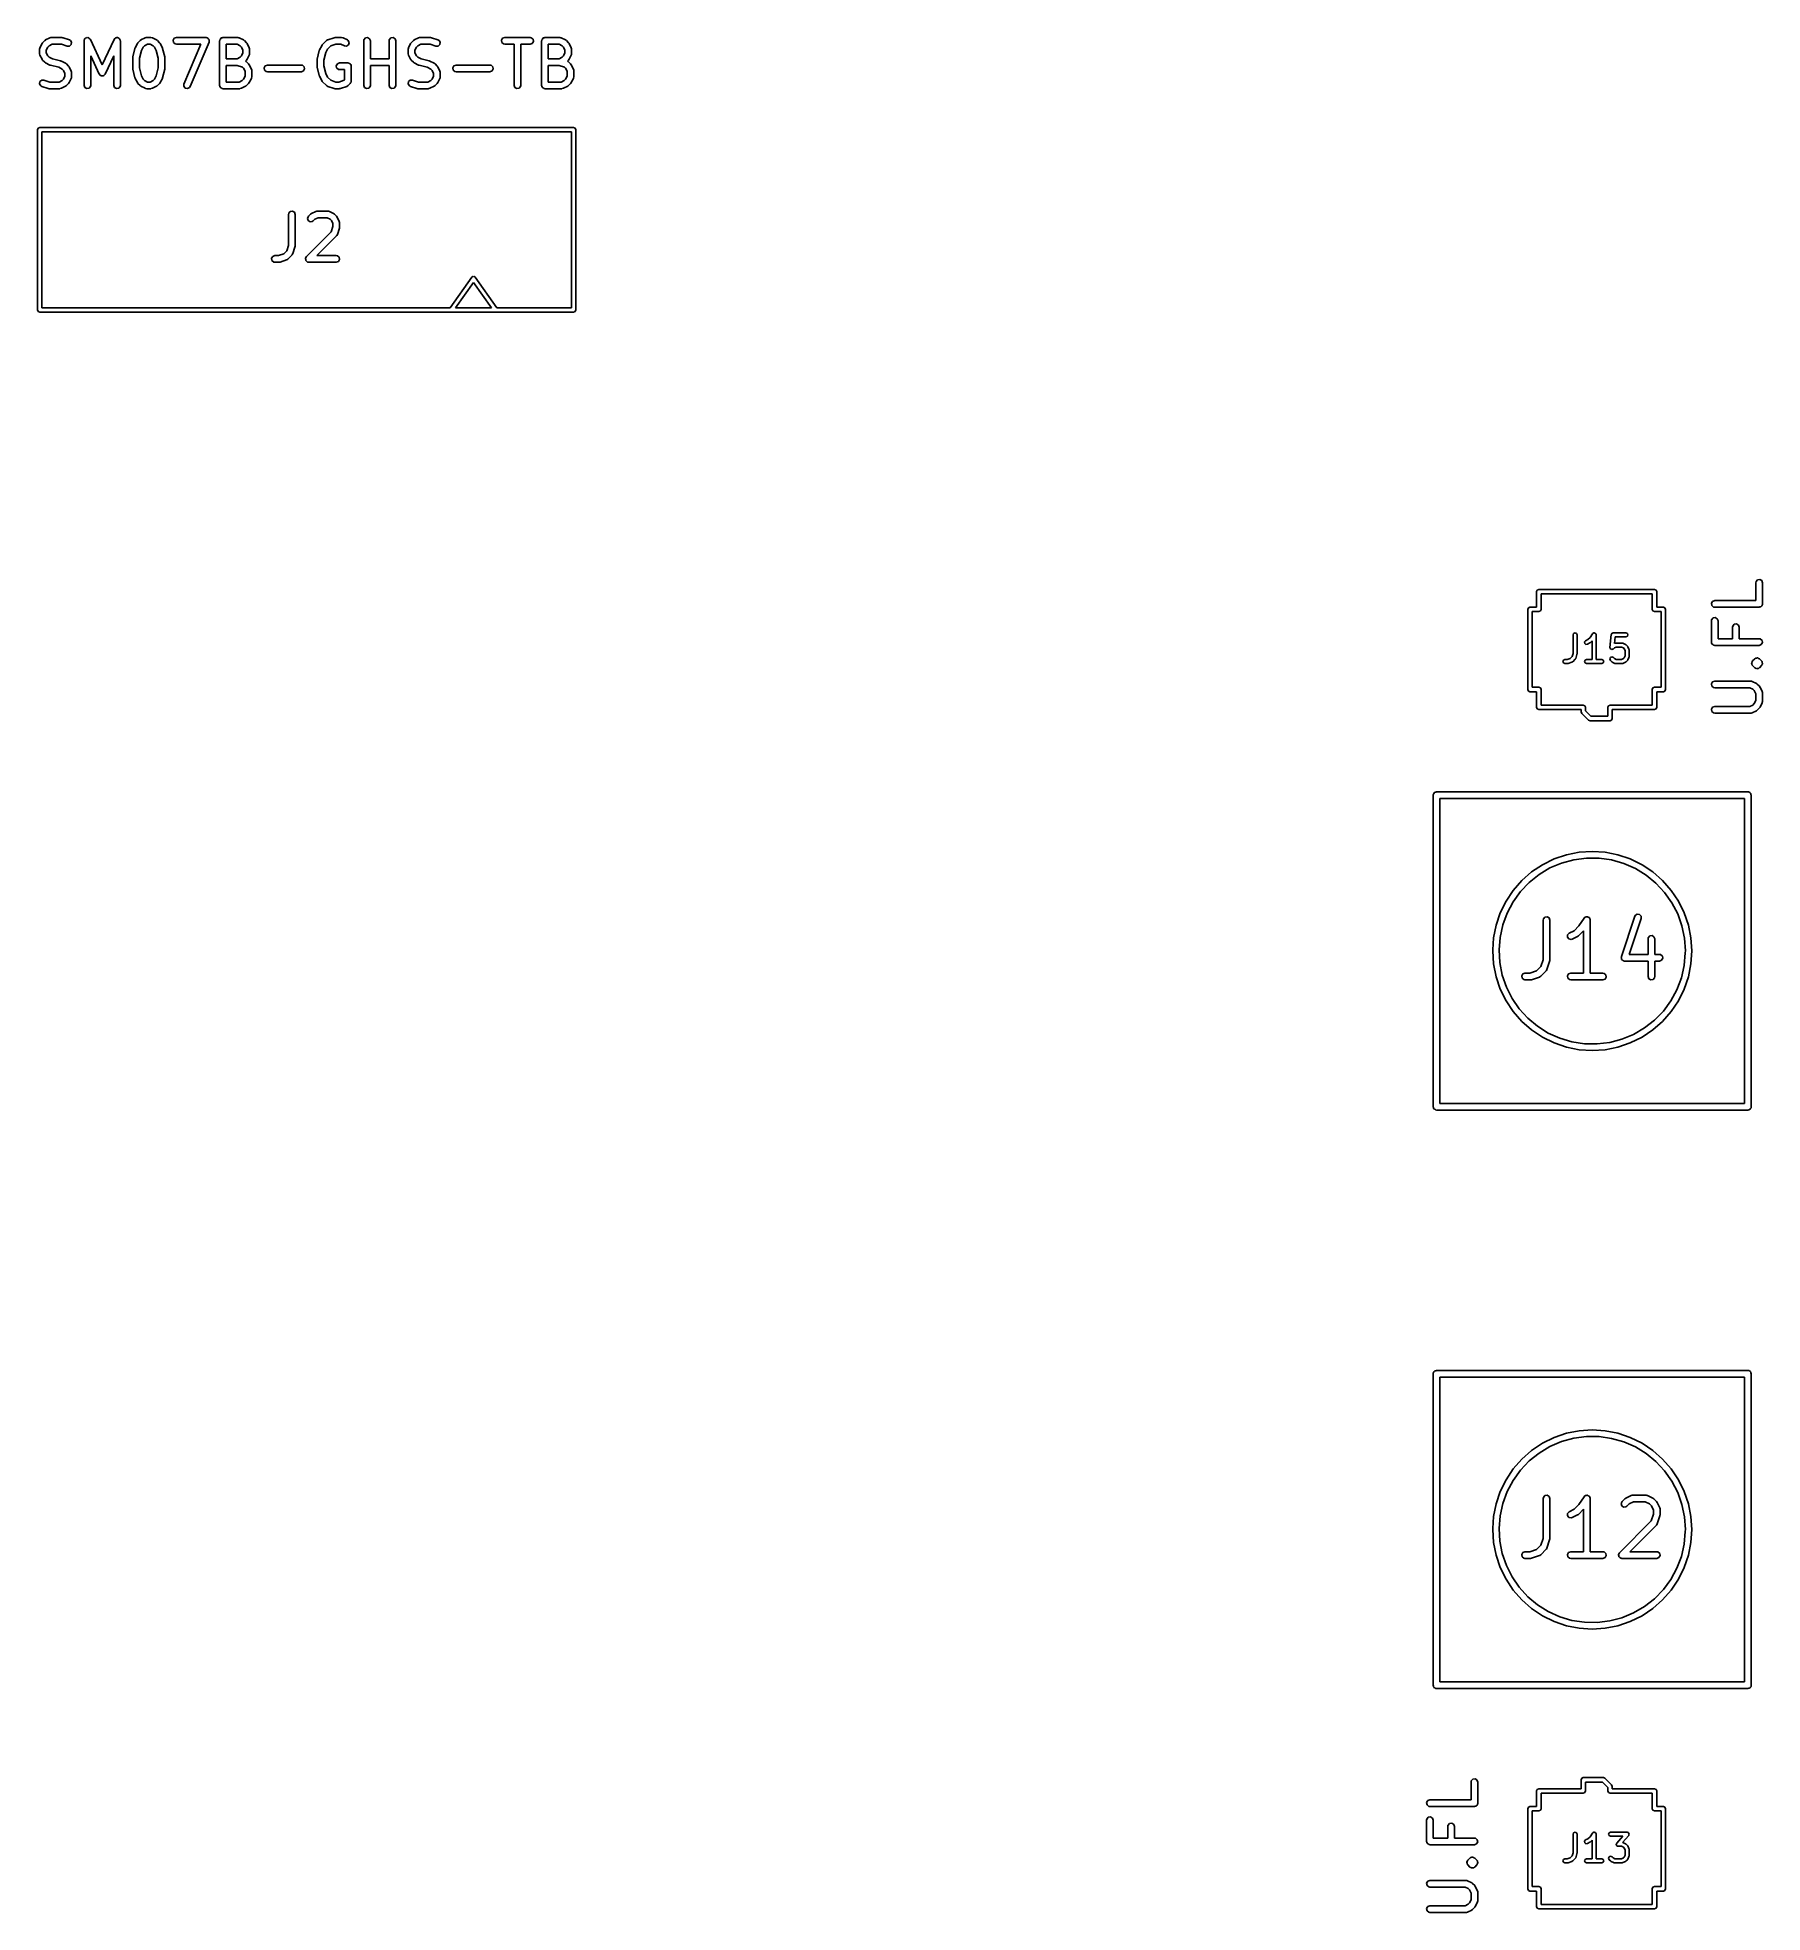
# Model space of a CAD drawing. Extents: x 6.02 to 7.55, y -4.72 to -3.06.
import ezdxf

# ---------------------------------------------------------------- set-up
doc = ezdxf.new("R2010")
doc.units = 0
doc.header["$MEASUREMENT"] = 0
doc.layers.add('BLACK', color=7, linetype='CONTINUOUS')

msp = doc.modelspace()

# ---------------------------------------------------------------- linework, layer by layer
at = {"layer": 'BLACK', "linetype": 'CONTINUOUS'}
for p, q in [((6.02395, -3.07108), (6.02583, -3.06733)), ((6.02583, -3.06733), (6.02635, -3.06662)), ((6.02635, -3.06662), (6.02638, -3.06656)), ((6.02638, -3.06656), (6.02825, -3.06468)), ((6.02825, -3.06468), (6.02898, -3.06418)), ((6.02898, -3.06418), (6.02902, -3.06413)), ((6.02902, -3.06413), (6.03277, -3.06226)), ((6.03479, -3.06785), (6.03209, -3.0692)), ((6.03277, -3.06226), (6.03375, -3.06196)), ((6.03375, -3.06196), (6.03392, -3.062)), ((6.03392, -3.062), (6.03409, -3.06194)), ((6.03409, -3.06194), (6.04346, -3.06194)), ((6.04299, -3.06785), (6.03479, -3.06785)), ((6.04816, -3.06957), (6.04299, -3.06785)), ((6.04346, -3.06194), (6.04433, -3.0621)), ((6.04433, -3.0621), (6.0444, -3.0621)), ((6.0444, -3.0621), (6.05002, -3.06397)), ((6.05002, -3.06397), (6.05092, -3.06446)), ((6.05169, -3.06818), (6.05017, -3.06952)), ((6.05092, -3.06446), (6.05198, -3.06618)), ((6.05198, -3.06618), (6.05169, -3.06818)), ((6.06301, -3.0649), (6.06319, -3.06389)), ((6.06301, -3.10427), (6.06301, -3.0649)), ((6.06319, -3.06389), (6.06344, -3.06358)), ((6.06344, -3.06358), (6.06354, -3.0632)), ((6.06354, -3.0632), (6.06407, -3.06283)), ((6.06407, -3.06283), (6.06449, -3.06234)), ((6.06449, -3.06234), (6.06487, -3.06227)), ((6.06487, -3.06227), (6.0652, -3.06204)), ((6.0652, -3.06204), (6.06584, -3.0621)), ((6.06584, -3.0621), (6.06647, -3.06199)), ((6.06647, -3.06199), (6.06682, -3.06219)), ((6.06682, -3.06219), (6.06721, -3.06222)), ((6.06721, -3.06222), (6.06766, -3.06268)), ((6.06766, -3.06268), (6.06822, -3.063)), ((6.06822, -3.063), (6.06836, -3.06337)), ((6.06836, -3.06337), (6.06864, -3.06365)), ((6.06864, -3.06365), (6.07909, -3.08604)), ((6.07909, -3.08604), (6.08953, -3.06365)), ((6.08953, -3.06365), (6.09012, -3.06281)), ((6.09012, -3.06281), (6.09048, -3.06264)), ((6.09048, -3.06264), (6.09073, -3.06234)), ((6.09073, -3.06234), (6.09137, -3.06223)), ((6.09137, -3.06223), (6.09195, -3.06196)), ((6.09195, -3.06196), (6.09233, -3.06206)), ((6.09233, -3.06206), (6.09272, -3.06199)), ((6.09272, -3.06199), (6.09328, -3.06231)), ((6.09328, -3.06231), (6.0939, -3.06248)), ((6.0939, -3.06248), (6.09413, -3.0628)), ((6.09413, -3.0628), (6.09447, -3.063)), ((6.09447, -3.063), (6.09469, -3.0636)), ((6.09469, -3.0636), (6.09506, -3.06413)), ((6.09506, -3.06413), (6.09503, -3.06453)), ((6.09503, -3.06453), (6.09516, -3.0649)), ((6.09516, -3.0649), (6.09516, -3.10427)), ((6.10832, -3.07108), (6.11019, -3.06733)), ((6.11019, -3.06733), (6.11072, -3.06662)), ((6.11072, -3.06662), (6.11074, -3.06656)), ((6.11074, -3.06656), (6.11262, -3.06468)), ((6.11262, -3.06468), (6.11334, -3.06418)), ((6.11334, -3.06418), (6.11339, -3.06413)), ((6.11339, -3.06413), (6.11713, -3.06226)), ((6.11915, -3.06785), (6.11645, -3.0692)), ((6.11713, -3.06226), (6.11812, -3.06196)), ((6.11812, -3.06196), (6.11829, -3.062)), ((6.11829, -3.062), (6.11846, -3.06194)), ((6.11846, -3.06194), (6.1222, -3.06194)), ((6.12151, -3.06785), (6.11915, -3.06785)), ((6.12421, -3.0692), (6.12151, -3.06785)), ((6.1222, -3.06194), (6.12321, -3.06212)), ((6.12321, -3.06212), (6.12335, -3.06224)), ((6.12335, -3.06224), (6.12353, -3.06226)), ((6.12353, -3.06226), (6.12727, -3.06413)), ((6.12727, -3.06413), (6.12798, -3.06466)), ((6.12798, -3.06466), (6.12804, -3.06468)), ((6.12804, -3.06468), (6.12992, -3.06656)), ((6.12992, -3.06656), (6.13042, -3.06728)), ((6.13042, -3.06728), (6.13047, -3.06733)), ((6.13047, -3.06733), (6.13234, -3.07108)), ((6.14179, -3.06438), (6.1428, -3.06263)), ((6.14214, -3.06637), (6.14179, -3.06438)), ((6.14369, -3.06767), (6.14214, -3.06637)), ((6.1428, -3.06263), (6.1447, -3.06194)), ((6.1447, -3.06785), (6.14369, -3.06767)), ((6.1447, -3.06194), (6.17095, -3.06194)), ((6.16647, -3.06785), (6.1447, -3.06785)), ((6.15136, -3.1031), (6.16647, -3.06785)), ((6.17366, -3.06606), (6.15679, -3.10543)), ((6.17095, -3.06194), (6.17196, -3.06212)), ((6.17196, -3.06212), (6.17223, -3.06235)), ((6.17223, -3.06235), (6.17257, -3.06243)), ((6.17257, -3.06243), (6.17298, -3.06298)), ((6.17298, -3.06298), (6.17351, -3.06342)), ((6.17351, -3.06342), (6.17357, -3.06376)), ((6.17357, -3.06376), (6.17378, -3.06404)), ((6.17368, -3.06571), (6.17366, -3.06606)), ((6.17386, -3.06541), (6.17368, -3.06571)), ((6.17378, -3.06404), (6.17374, -3.06473)), ((6.17374, -3.06473), (6.17386, -3.06541)), ((6.18299, -3.0649), (6.18306, -3.06451)), ((6.18299, -3.10427), (6.18299, -3.0649)), ((6.18304, -3.06438), (6.1831, -3.06427)), ((6.18306, -3.06451), (6.18304, -3.06438)), ((6.1831, -3.06427), (6.18317, -3.06389)), ((6.18317, -3.06389), (6.18367, -3.0633)), ((6.18367, -3.0633), (6.18405, -3.06263)), ((6.18405, -3.06263), (6.1843, -3.06254)), ((6.1843, -3.06254), (6.18447, -3.06234)), ((6.18447, -3.06234), (6.18523, -3.06221)), ((6.18523, -3.06221), (6.18595, -3.06194)), ((6.18595, -3.06194), (6.19907, -3.06194)), ((6.1889, -3.06785), (6.1889, -3.08069)), ((6.19837, -3.06785), (6.1889, -3.06785)), ((6.20107, -3.0692), (6.19837, -3.06785)), ((6.19907, -3.06194), (6.20008, -3.06212)), ((6.20008, -3.06212), (6.20022, -3.06224)), ((6.20022, -3.06224), (6.20039, -3.06226)), ((6.20039, -3.06226), (6.20414, -3.06413)), ((6.20414, -3.06413), (6.20485, -3.06466)), ((6.20485, -3.06466), (6.20491, -3.06468)), ((6.20491, -3.06468), (6.20678, -3.06656)), ((6.20678, -3.06656), (6.20729, -3.06728)), ((6.20729, -3.06728), (6.20734, -3.06733)), ((6.20734, -3.06733), (6.20921, -3.07108)), ((6.27329, -3.0692), (6.27382, -3.06849)), ((6.27382, -3.06849), (6.27385, -3.06843)), ((6.27385, -3.06843), (6.2776, -3.06468)), ((6.2776, -3.06468), (6.27844, -3.0641)), ((6.27844, -3.0641), (6.27861, -3.06408)), ((6.27861, -3.06408), (6.27875, -3.06397)), ((6.27875, -3.06397), (6.28438, -3.0621)), ((6.28579, -3.06785), (6.28128, -3.06935)), ((6.28438, -3.0621), (6.28525, -3.06197)), ((6.28525, -3.06197), (6.28531, -3.06194)), ((6.28531, -3.06194), (6.29093, -3.06194)), ((6.29024, -3.06785), (6.28579, -3.06785)), ((6.29336, -3.06941), (6.29024, -3.06785)), ((6.29093, -3.06194), (6.29194, -3.06212)), ((6.29194, -3.06212), (6.29208, -3.06224)), ((6.29208, -3.06224), (6.29225, -3.06226)), ((6.29225, -3.06226), (6.296, -3.06413)), ((6.29705, -3.06853), (6.29537, -3.06964)), ((6.296, -3.06413), (6.29683, -3.06474)), ((6.29683, -3.06474), (6.29763, -3.06659)), ((6.29763, -3.06659), (6.29705, -3.06853)), ((6.31048, -3.0649), (6.31066, -3.06389)), ((6.31048, -3.10427), (6.31048, -3.0649)), ((6.31066, -3.06389), (6.31195, -3.06234)), ((6.31195, -3.06234), (6.31394, -3.06199)), ((6.31394, -3.06199), (6.31569, -3.063)), ((6.31569, -3.063), (6.31638, -3.0649)), ((6.31638, -3.0649), (6.31638, -3.08069)), ((6.33298, -3.0649), (6.33315, -3.06389)), ((6.33298, -3.08069), (6.33298, -3.0649)), ((6.33315, -3.06389), (6.33445, -3.06234)), ((6.33445, -3.06234), (6.33644, -3.06199)), ((6.33644, -3.06199), (6.33819, -3.063)), ((6.33819, -3.063), (6.33888, -3.0649)), ((6.33888, -3.0649), (6.33888, -3.10427)), ((6.35016, -3.07108), (6.35203, -3.06733)), ((6.35203, -3.06733), (6.35256, -3.06662)), ((6.35256, -3.06662), (6.35259, -3.06656)), ((6.35259, -3.06656), (6.35446, -3.06468)), ((6.35446, -3.06468), (6.35519, -3.06418)), ((6.35519, -3.06418), (6.35523, -3.06413)), ((6.35523, -3.06413), (6.35898, -3.06226)), ((6.361, -3.06785), (6.3583, -3.0692)), ((6.35898, -3.06226), (6.35996, -3.06196)), ((6.35996, -3.06196), (6.36013, -3.062)), ((6.36013, -3.062), (6.3603, -3.06194)), ((6.3603, -3.06194), (6.36967, -3.06194)), ((6.36919, -3.06785), (6.361, -3.06785)), ((6.37436, -3.06957), (6.36919, -3.06785)), ((6.36967, -3.06194), (6.37054, -3.0621)), ((6.37054, -3.0621), (6.37061, -3.0621)), ((6.37061, -3.0621), (6.37623, -3.06397)), ((6.37623, -3.06397), (6.37713, -3.06446)), ((6.37789, -3.06818), (6.37638, -3.06952)), ((6.37713, -3.06446), (6.37819, -3.06618)), ((6.37819, -3.06618), (6.37789, -3.06818)), ((6.43238, -3.06438), (6.43339, -3.06263)), ((6.43273, -3.06637), (6.43238, -3.06438)), ((6.43428, -3.06767), (6.43273, -3.06637)), ((6.43339, -3.06263), (6.43529, -3.06194)), ((6.43529, -3.06785), (6.43428, -3.06767)), ((6.43529, -3.06194), (6.45779, -3.06194)), ((6.44359, -3.06785), (6.43529, -3.06785)), ((6.44359, -3.10427), (6.44359, -3.06785)), ((6.45779, -3.06785), (6.44949, -3.06785)), ((6.44949, -3.06785), (6.44949, -3.10427)), ((6.45779, -3.06194), (6.4588, -3.06212)), ((6.45969, -3.06716), (6.45779, -3.06785)), ((6.4588, -3.06212), (6.46034, -3.06342)), ((6.4607, -3.06541), (6.45969, -3.06716)), ((6.46034, -3.06342), (6.4607, -3.06541)), ((6.46796, -3.0649), (6.46803, -3.06451)), ((6.46796, -3.10427), (6.46796, -3.0649)), ((6.468, -3.06438), (6.46807, -3.06427)), ((6.46803, -3.06451), (6.468, -3.06438)), ((6.46807, -3.06427), (6.46814, -3.06389)), ((6.46814, -3.06389), (6.46863, -3.0633)), ((6.46863, -3.0633), (6.46901, -3.06263)), ((6.46901, -3.06263), (6.46926, -3.06254)), ((6.46926, -3.06254), (6.46943, -3.06234)), ((6.46943, -3.06234), (6.47019, -3.06221)), ((6.47019, -3.06221), (6.47091, -3.06194)), ((6.47091, -3.06194), (6.48403, -3.06194)), ((6.47386, -3.06785), (6.47386, -3.08069)), ((6.48334, -3.06785), (6.47386, -3.06785)), ((6.48603, -3.0692), (6.48334, -3.06785)), ((6.48403, -3.06194), (6.48504, -3.06212)), ((6.48504, -3.06212), (6.48518, -3.06224)), ((6.48518, -3.06224), (6.48536, -3.06226)), ((6.48536, -3.06226), (6.4891, -3.06413)), ((6.4891, -3.06413), (6.48981, -3.06466)), ((6.48981, -3.06466), (6.48987, -3.06468)), ((6.48987, -3.06468), (6.49175, -3.06656)), ((6.49175, -3.06656), (6.49225, -3.06728)), ((6.49225, -3.06728), (6.4923, -3.06733)), ((6.4923, -3.06733), (6.49417, -3.07108)), ((6.02364, -3.0724), (6.02382, -3.07139)), ((6.02364, -3.07615), (6.02364, -3.0724)), ((6.0237, -3.07631), (6.02364, -3.07615)), ((6.02366, -3.07648), (6.0237, -3.07631)), ((6.02395, -3.07747), (6.02366, -3.07648)), ((6.02382, -3.07139), (6.02393, -3.07125)), ((6.02393, -3.07125), (6.02395, -3.07108)), ((6.02583, -3.08122), (6.02395, -3.07747)), ((6.02587, -3.08126), (6.02583, -3.08122)), ((6.02638, -3.08198), (6.02587, -3.08126)), ((6.02825, -3.08386), (6.02638, -3.08198)), ((6.02831, -3.08388), (6.02825, -3.08386)), ((6.02902, -3.08441), (6.02831, -3.08388)), ((6.03277, -3.08629), (6.02902, -3.08441)), ((6.03089, -3.0704), (6.02954, -3.07309)), ((6.02954, -3.07309), (6.02954, -3.07545)), ((6.02954, -3.07545), (6.03089, -3.07815)), ((6.03209, -3.0692), (6.03089, -3.0704)), ((6.03089, -3.07815), (6.03209, -3.07934)), ((6.03209, -3.07934), (6.03512, -3.08086)), ((6.03512, -3.08086), (6.04231, -3.08265)), ((6.04231, -3.08265), (6.04277, -3.08286)), ((6.04277, -3.08286), (6.04291, -3.08288)), ((6.04291, -3.08288), (6.04666, -3.08475)), ((6.04666, -3.08475), (6.04737, -3.08528)), ((6.04737, -3.08528), (6.04743, -3.08531)), ((6.04743, -3.08531), (6.0493, -3.08718)), ((6.05017, -3.06952), (6.04816, -3.06957)), ((6.07641, -3.09427), (6.06891, -3.07821)), ((6.06891, -3.07821), (6.06891, -3.10427)), ((6.08926, -3.07821), (6.08176, -3.09427)), ((6.08926, -3.10427), (6.08926, -3.07821)), ((6.10613, -3.0799), (6.10623, -3.07931)), ((6.10613, -3.08927), (6.10613, -3.0799)), ((6.10622, -3.07918), (6.10809, -3.07168)), ((6.10623, -3.07931), (6.10622, -3.07918)), ((6.10809, -3.07168), (6.1083, -3.07121)), ((6.1083, -3.07121), (6.10832, -3.07108)), ((6.11374, -3.07343), (6.11203, -3.08026)), ((6.11203, -3.08026), (6.11203, -3.08891)), ((6.11526, -3.0704), (6.11374, -3.07343)), ((6.11645, -3.0692), (6.11526, -3.0704)), ((6.1254, -3.0704), (6.12421, -3.0692)), ((6.12692, -3.07343), (6.1254, -3.0704)), ((6.12863, -3.08026), (6.12692, -3.07343)), ((6.12863, -3.08891), (6.12863, -3.08026)), ((6.13234, -3.07108), (6.13249, -3.07156)), ((6.13249, -3.07156), (6.13257, -3.07168)), ((6.13257, -3.07168), (6.13444, -3.07918)), ((6.13444, -3.07918), (6.13448, -3.07977)), ((6.13448, -3.07977), (6.13453, -3.0799)), ((6.13453, -3.0799), (6.13453, -3.08927)), ((6.1889, -3.08069), (6.19837, -3.08069)), ((6.19837, -3.08069), (6.20107, -3.07934)), ((6.20227, -3.0704), (6.20107, -3.0692)), ((6.20107, -3.07934), (6.20227, -3.07815)), ((6.20362, -3.07309), (6.20227, -3.0704)), ((6.20227, -3.07815), (6.20362, -3.07545)), ((6.20362, -3.07545), (6.20362, -3.07309)), ((6.20678, -3.08198), (6.2059, -3.08287)), ((6.2059, -3.08287), (6.20653, -3.08321)), ((6.20653, -3.08321), (6.20662, -3.08336)), ((6.20662, -3.08336), (6.20678, -3.08343)), ((6.20681, -3.08192), (6.20678, -3.08198)), ((6.20678, -3.08343), (6.20866, -3.08531)), ((6.20734, -3.08122), (6.20681, -3.08192)), ((6.20921, -3.07747), (6.20734, -3.08122)), ((6.20866, -3.08531), (6.20916, -3.08603)), ((6.20921, -3.07108), (6.2095, -3.07206)), ((6.20923, -3.07729), (6.20921, -3.07747)), ((6.20934, -3.07716), (6.20923, -3.07729)), ((6.20952, -3.07615), (6.20934, -3.07716)), ((6.2095, -3.07206), (6.20946, -3.07223)), ((6.20946, -3.07223), (6.20952, -3.0724)), ((6.20952, -3.0724), (6.20952, -3.07615)), ((6.26923, -3.08177), (6.26934, -3.08119)), ((6.26923, -3.08739), (6.26923, -3.08177)), ((6.26932, -3.08105), (6.2712, -3.07355)), ((6.26934, -3.08119), (6.26932, -3.08105)), ((6.2712, -3.07355), (6.2714, -3.07309)), ((6.2714, -3.07309), (6.27142, -3.07295)), ((6.27142, -3.07295), (6.27329, -3.0692)), ((6.27685, -3.0753), (6.27514, -3.08213)), ((6.27514, -3.08213), (6.27514, -3.08703)), ((6.27836, -3.07227), (6.27685, -3.0753)), ((6.28128, -3.06935), (6.27836, -3.07227)), ((6.28615, -3.08688), (6.28716, -3.08513)), ((6.28716, -3.08513), (6.28906, -3.08444)), ((6.28906, -3.08444), (6.29656, -3.08444)), ((6.29537, -3.06964), (6.29336, -3.06941)), ((6.29656, -3.08444), (6.29694, -3.08451)), ((6.29694, -3.08451), (6.29707, -3.08449)), ((6.29707, -3.08449), (6.29718, -3.08455)), ((6.29718, -3.08455), (6.29757, -3.08462)), ((6.29757, -3.08462), (6.29816, -3.08511)), ((6.29816, -3.08511), (6.29882, -3.0855)), ((6.31638, -3.08069), (6.33298, -3.08069)), ((6.34985, -3.0724), (6.35003, -3.07139)), ((6.34985, -3.07615), (6.34985, -3.0724)), ((6.34991, -3.07631), (6.34985, -3.07615)), ((6.34987, -3.07648), (6.34991, -3.07631)), ((6.35016, -3.07747), (6.34987, -3.07648)), ((6.35003, -3.07139), (6.35014, -3.07125)), ((6.35014, -3.07125), (6.35016, -3.07108)), ((6.35203, -3.08122), (6.35016, -3.07747)), ((6.35208, -3.08126), (6.35203, -3.08122)), ((6.35259, -3.08198), (6.35208, -3.08126)), ((6.35446, -3.08386), (6.35259, -3.08198)), ((6.35452, -3.08388), (6.35446, -3.08386)), ((6.35523, -3.08441), (6.35452, -3.08388)), ((6.35898, -3.08629), (6.35523, -3.08441)), ((6.3571, -3.0704), (6.35575, -3.07309)), ((6.35575, -3.07309), (6.35575, -3.07545)), ((6.35575, -3.07545), (6.3571, -3.07815)), ((6.3583, -3.0692), (6.3571, -3.0704)), ((6.3571, -3.07815), (6.3583, -3.07934)), ((6.3583, -3.07934), (6.36133, -3.08086)), ((6.36133, -3.08086), (6.36852, -3.08265)), ((6.36852, -3.08265), (6.36898, -3.08286)), ((6.36898, -3.08286), (6.36912, -3.08288)), ((6.36912, -3.08288), (6.37287, -3.08475)), ((6.37287, -3.08475), (6.37358, -3.08528)), ((6.37358, -3.08528), (6.37364, -3.08531)), ((6.37364, -3.08531), (6.37551, -3.08718)), ((6.37638, -3.06952), (6.37436, -3.06957)), ((6.47386, -3.08069), (6.48334, -3.08069)), ((6.48334, -3.08069), (6.48603, -3.07934)), ((6.48723, -3.0704), (6.48603, -3.0692)), ((6.48603, -3.07934), (6.48723, -3.07815)), ((6.48858, -3.07309), (6.48723, -3.0704)), ((6.48723, -3.07815), (6.48858, -3.07545)), ((6.48858, -3.07545), (6.48858, -3.07309)), ((6.49175, -3.08198), (6.49086, -3.08287)), ((6.49086, -3.08287), (6.49149, -3.08321)), ((6.49149, -3.08321), (6.49159, -3.08336)), ((6.49159, -3.08336), (6.49175, -3.08343)), ((6.49177, -3.08192), (6.49175, -3.08198)), ((6.49175, -3.08343), (6.49362, -3.08531)), ((6.4923, -3.08122), (6.49177, -3.08192)), ((6.49417, -3.07747), (6.4923, -3.08122)), ((6.49362, -3.08531), (6.49413, -3.08603)), ((6.49417, -3.07108), (6.49447, -3.07206)), ((6.49419, -3.07729), (6.49417, -3.07747)), ((6.49431, -3.07716), (6.49419, -3.07729)), ((6.49449, -3.07615), (6.49431, -3.07716)), ((6.49447, -3.07206), (6.49443, -3.07223)), ((6.49443, -3.07223), (6.49449, -3.0724)), ((6.49449, -3.0724), (6.49449, -3.07615)), ((6.0237, -3.10298), (6.024, -3.10099)), ((6.024, -3.10099), (6.02551, -3.09965)), ((6.02551, -3.09965), (6.02753, -3.09959)), ((6.02753, -3.09959), (6.0327, -3.10131)), ((6.0327, -3.10131), (6.04089, -3.10131)), ((6.03291, -3.0863), (6.03277, -3.08629)), ((6.03337, -3.08651), (6.03291, -3.0863)), ((6.04056, -3.08831), (6.03337, -3.08651)), ((6.04359, -3.08982), (6.04056, -3.08831)), ((6.04089, -3.10131), (6.04359, -3.09997)), ((6.04479, -3.09102), (6.04359, -3.08982)), ((6.04359, -3.09997), (6.04479, -3.09877)), ((6.04614, -3.09372), (6.04479, -3.09102)), ((6.04479, -3.09877), (6.04614, -3.09607)), ((6.04614, -3.09607), (6.04614, -3.09372)), ((6.0493, -3.08718), (6.04981, -3.0879)), ((6.04986, -3.10184), (6.04933, -3.10255)), ((6.04981, -3.0879), (6.04986, -3.08795)), ((6.04986, -3.08795), (6.05173, -3.0917)), ((6.05173, -3.09809), (6.04986, -3.10184)), ((6.05173, -3.0917), (6.05202, -3.09268)), ((6.05175, -3.09791), (6.05173, -3.09809)), ((6.05186, -3.09778), (6.05175, -3.09791)), ((6.05204, -3.09677), (6.05186, -3.09778)), ((6.05202, -3.09268), (6.05198, -3.09285)), ((6.05198, -3.09285), (6.05204, -3.09302)), ((6.05204, -3.09302), (6.05204, -3.09677)), ((6.07695, -3.09481), (6.07641, -3.09427)), ((6.07739, -3.09544), (6.07695, -3.09481)), ((6.07765, -3.09551), (6.07739, -3.09544)), ((6.07784, -3.09569), (6.07765, -3.09551)), ((6.0786, -3.09576), (6.07784, -3.09569)), ((6.07934, -3.09596), (6.0786, -3.09576)), ((6.07958, -3.09585), (6.07934, -3.09596)), ((6.07985, -3.09587), (6.07958, -3.09585)), ((6.08048, -3.09543), (6.07985, -3.09587)), ((6.08117, -3.09511), (6.08048, -3.09543)), ((6.0814, -3.09479), (6.08117, -3.09511)), ((6.0815, -3.09471), (6.0814, -3.09479)), ((6.08154, -3.09458), (6.0815, -3.09471)), ((6.08176, -3.09427), (6.08154, -3.09458)), ((6.10618, -3.0894), (6.10613, -3.08927)), ((6.10622, -3.08998), (6.10618, -3.0894)), ((6.10809, -3.09748), (6.10622, -3.08998)), ((6.10817, -3.0976), (6.10809, -3.09748)), ((6.10832, -3.09809), (6.10817, -3.0976)), ((6.11019, -3.10184), (6.10832, -3.09809)), ((6.11024, -3.10188), (6.11019, -3.10184)), ((6.11074, -3.10261), (6.11024, -3.10188)), ((6.11203, -3.08891), (6.11374, -3.09574)), ((6.11374, -3.09574), (6.11526, -3.09877)), ((6.11526, -3.09877), (6.11645, -3.09997)), ((6.11645, -3.09997), (6.11915, -3.10131)), ((6.11915, -3.10131), (6.12151, -3.10131)), ((6.12151, -3.10131), (6.12421, -3.09997)), ((6.12421, -3.09997), (6.1254, -3.09877)), ((6.1254, -3.09877), (6.12692, -3.09574)), ((6.12692, -3.09574), (6.12863, -3.08891)), ((6.13047, -3.10184), (6.12994, -3.10255)), ((6.13234, -3.09809), (6.13047, -3.10184)), ((6.13236, -3.09795), (6.13234, -3.09809)), ((6.13257, -3.09748), (6.13236, -3.09795)), ((6.13444, -3.08998), (6.13257, -3.09748)), ((6.13453, -3.08927), (6.13443, -3.08985)), ((6.13443, -3.08985), (6.13444, -3.08998)), ((6.1889, -3.0866), (6.1889, -3.10131)), ((6.19859, -3.0866), (6.1889, -3.0866)), ((6.1889, -3.10131), (6.20025, -3.10131)), ((6.2031, -3.0881), (6.19859, -3.0866)), ((6.20025, -3.10131), (6.20295, -3.09997)), ((6.20295, -3.09997), (6.20414, -3.09877)), ((6.20414, -3.08914), (6.2031, -3.0881)), ((6.20549, -3.09184), (6.20414, -3.08914)), ((6.20414, -3.09877), (6.20549, -3.09607)), ((6.20549, -3.09607), (6.20549, -3.09184)), ((6.20921, -3.10184), (6.20868, -3.10255)), ((6.20916, -3.08603), (6.20921, -3.08607)), ((6.20921, -3.08607), (6.21108, -3.08982)), ((6.21108, -3.09809), (6.20921, -3.10184)), ((6.21108, -3.08982), (6.21138, -3.09081)), ((6.21111, -3.09791), (6.21108, -3.09809)), ((6.21122, -3.09778), (6.21111, -3.09791)), ((6.2114, -3.09677), (6.21122, -3.09778)), ((6.21138, -3.09081), (6.21134, -3.09098)), ((6.21134, -3.09098), (6.2114, -3.09114)), ((6.2114, -3.09114), (6.2114, -3.09677)), ((6.22241, -3.08876), (6.22342, -3.08701)), ((6.22276, -3.09075), (6.22241, -3.08876)), ((6.22431, -3.09204), (6.22276, -3.09075)), ((6.22342, -3.08701), (6.22532, -3.08632)), ((6.22532, -3.09222), (6.22431, -3.09204)), ((6.22532, -3.08632), (6.25531, -3.08632)), ((6.25531, -3.09222), (6.22532, -3.09222)), ((6.25531, -3.08632), (6.25632, -3.08649)), ((6.25721, -3.09153), (6.25531, -3.09222)), ((6.25632, -3.08649), (6.25787, -3.08779)), ((6.25822, -3.08978), (6.25721, -3.09153)), ((6.25787, -3.08779), (6.25822, -3.08978)), ((6.26928, -3.08752), (6.26923, -3.08739)), ((6.26932, -3.08811), (6.26928, -3.08752)), ((6.2712, -3.09561), (6.26932, -3.08811)), ((6.27127, -3.09573), (6.2712, -3.09561)), ((6.27142, -3.09621), (6.27127, -3.09573)), ((6.27329, -3.09996), (6.27142, -3.09621)), ((6.27334, -3.10001), (6.27329, -3.09996)), ((6.27385, -3.10073), (6.27334, -3.10001)), ((6.2776, -3.10448), (6.27385, -3.10073)), ((6.27514, -3.08703), (6.27685, -3.09386)), ((6.27685, -3.09386), (6.27836, -3.09689)), ((6.27836, -3.09689), (6.28128, -3.09981)), ((6.28128, -3.09981), (6.28579, -3.10131)), ((6.28579, -3.10131), (6.28858, -3.10131)), ((6.2865, -3.08887), (6.28615, -3.08688)), ((6.28805, -3.09017), (6.2865, -3.08887)), ((6.28906, -3.09035), (6.28805, -3.09017)), ((6.28858, -3.10131), (6.29309, -3.09981)), ((6.29361, -3.09035), (6.28906, -3.09035)), ((6.29309, -3.09981), (6.29361, -3.09929)), ((6.29361, -3.09929), (6.29361, -3.09035)), ((6.29882, -3.0855), (6.29891, -3.08575)), ((6.29891, -3.08575), (6.29912, -3.08592)), ((6.29933, -3.10153), (6.29892, -3.10202)), ((6.29912, -3.08592), (6.29925, -3.08667)), ((6.29925, -3.08667), (6.29951, -3.08739)), ((6.29944, -3.10089), (6.29933, -3.10153)), ((6.2995, -3.10077), (6.29944, -3.10089)), ((6.29951, -3.10052), (6.29948, -3.1007)), ((6.29948, -3.1007), (6.2995, -3.10077)), ((6.29951, -3.08739), (6.29951, -3.10052)), ((6.33298, -3.0866), (6.31638, -3.0866)), ((6.31638, -3.0866), (6.31638, -3.10427)), ((6.33298, -3.10427), (6.33298, -3.0866)), ((6.34991, -3.10298), (6.3502, -3.10099)), ((6.3502, -3.10099), (6.35172, -3.09965)), ((6.35172, -3.09965), (6.35373, -3.09959)), ((6.35373, -3.09959), (6.3589, -3.10131)), ((6.3589, -3.10131), (6.3671, -3.10131)), ((6.35912, -3.0863), (6.35898, -3.08629)), ((6.35958, -3.08651), (6.35912, -3.0863)), ((6.36677, -3.08831), (6.35958, -3.08651)), ((6.3698, -3.08982), (6.36677, -3.08831)), ((6.3671, -3.10131), (6.3698, -3.09997)), ((6.371, -3.09102), (6.3698, -3.08982)), ((6.3698, -3.09997), (6.371, -3.09877)), ((6.37235, -3.09372), (6.371, -3.09102)), ((6.371, -3.09877), (6.37235, -3.09607)), ((6.37235, -3.09607), (6.37235, -3.09372)), ((6.37551, -3.08718), (6.37602, -3.0879)), ((6.37606, -3.10184), (6.37554, -3.10255)), ((6.37602, -3.0879), (6.37606, -3.08795)), ((6.37606, -3.08795), (6.37794, -3.0917)), ((6.37794, -3.09809), (6.37606, -3.10184)), ((6.37794, -3.0917), (6.37823, -3.09268)), ((6.37796, -3.09791), (6.37794, -3.09809)), ((6.37807, -3.09778), (6.37796, -3.09791)), ((6.37825, -3.09677), (6.37807, -3.09778)), ((6.37823, -3.09268), (6.37819, -3.09285)), ((6.37819, -3.09285), (6.37825, -3.09302)), ((6.37825, -3.09302), (6.37825, -3.09677)), ((6.38926, -3.08876), (6.39027, -3.08701)), ((6.38961, -3.09075), (6.38926, -3.08876)), ((6.39116, -3.09204), (6.38961, -3.09075)), ((6.39027, -3.08701), (6.39217, -3.08632)), ((6.39217, -3.09222), (6.39116, -3.09204)), ((6.39217, -3.08632), (6.42217, -3.08632)), ((6.42217, -3.09222), (6.39217, -3.09222)), ((6.42217, -3.08632), (6.42318, -3.08649)), ((6.42407, -3.09153), (6.42217, -3.09222)), ((6.42318, -3.08649), (6.42472, -3.08779)), ((6.42508, -3.08978), (6.42407, -3.09153)), ((6.42472, -3.08779), (6.42508, -3.08978)), ((6.47386, -3.0866), (6.47386, -3.10131)), ((6.48356, -3.0866), (6.47386, -3.0866)), ((6.47386, -3.10131), (6.48521, -3.10131)), ((6.48806, -3.0881), (6.48356, -3.0866)), ((6.48521, -3.10131), (6.48791, -3.09997)), ((6.48791, -3.09997), (6.48911, -3.09877)), ((6.48911, -3.08914), (6.48806, -3.0881)), ((6.49046, -3.09184), (6.48911, -3.08914)), ((6.48911, -3.09877), (6.49046, -3.09607)), ((6.49046, -3.09607), (6.49046, -3.09184)), ((6.49417, -3.10184), (6.49365, -3.10255)), ((6.49413, -3.08603), (6.49417, -3.08607)), ((6.49417, -3.08607), (6.49605, -3.08982)), ((6.49605, -3.09809), (6.49417, -3.10184)), ((6.49605, -3.08982), (6.49634, -3.09081)), ((6.49607, -3.09791), (6.49605, -3.09809)), ((6.49618, -3.09778), (6.49607, -3.09791)), ((6.49636, -3.09677), (6.49618, -3.09778)), ((6.49634, -3.09081), (6.4963, -3.09098)), ((6.4963, -3.09098), (6.49636, -3.09114)), ((6.49636, -3.09114), (6.49636, -3.09677)), ((6.02476, -3.10471), (6.0237, -3.10298)), ((6.02566, -3.10519), (6.02476, -3.10471)), ((6.03128, -3.10707), (6.02566, -3.10519)), ((6.03135, -3.10707), (6.03128, -3.10707)), ((6.03222, -3.10722), (6.03135, -3.10707)), ((6.04159, -3.10722), (6.03222, -3.10722)), ((6.04176, -3.10716), (6.04159, -3.10722)), ((6.04193, -3.1072), (6.04176, -3.10716)), ((6.04291, -3.10691), (6.04193, -3.1072)), ((6.04666, -3.10503), (6.04291, -3.10691)), ((6.0467, -3.10499), (6.04666, -3.10503)), ((6.04743, -3.10448), (6.0467, -3.10499)), ((6.0493, -3.10261), (6.04743, -3.10448)), ((6.04933, -3.10255), (6.0493, -3.10261)), ((6.0637, -3.10616), (6.06301, -3.10427)), ((6.06545, -3.10717), (6.0637, -3.10616)), ((6.06744, -3.10682), (6.06545, -3.10717)), ((6.06874, -3.10528), (6.06744, -3.10682)), ((6.06891, -3.10427), (6.06874, -3.10528)), ((6.08995, -3.10616), (6.08926, -3.10427)), ((6.0917, -3.10717), (6.08995, -3.10616)), ((6.09368, -3.10682), (6.0917, -3.10717)), ((6.09498, -3.10528), (6.09368, -3.10682)), ((6.09516, -3.10427), (6.09498, -3.10528)), ((6.11262, -3.10448), (6.11074, -3.10261)), ((6.11268, -3.10451), (6.11262, -3.10448)), ((6.11339, -3.10503), (6.11268, -3.10451)), ((6.11713, -3.10691), (6.11339, -3.10503)), ((6.11731, -3.10693), (6.11713, -3.10691)), ((6.11745, -3.10704), (6.11731, -3.10693)), ((6.11846, -3.10722), (6.11745, -3.10704)), ((6.1222, -3.10722), (6.11846, -3.10722)), ((6.12237, -3.10716), (6.1222, -3.10722)), ((6.12254, -3.1072), (6.12237, -3.10716)), ((6.12353, -3.10691), (6.12254, -3.1072)), ((6.12727, -3.10503), (6.12353, -3.10691)), ((6.12732, -3.10499), (6.12727, -3.10503)), ((6.12804, -3.10448), (6.12732, -3.10499)), ((6.12992, -3.10261), (6.12804, -3.10448)), ((6.12994, -3.10255), (6.12992, -3.10261)), ((6.15125, -3.10512), (6.15136, -3.1031)), ((6.15246, -3.10674), (6.15125, -3.10512)), ((6.15443, -3.1072), (6.15246, -3.10674)), ((6.15623, -3.10629), (6.15443, -3.1072)), ((6.15679, -3.10543), (6.15623, -3.10629)), ((6.18326, -3.10499), (6.18299, -3.10427)), ((6.18339, -3.10574), (6.18326, -3.10499)), ((6.18359, -3.10591), (6.18339, -3.10574)), ((6.18368, -3.10616), (6.18359, -3.10591)), ((6.18435, -3.10655), (6.18368, -3.10616)), ((6.18494, -3.10704), (6.18435, -3.10655)), ((6.18532, -3.10711), (6.18494, -3.10704)), ((6.18543, -3.10717), (6.18532, -3.10711)), ((6.18556, -3.10715), (6.18543, -3.10717)), ((6.18595, -3.10722), (6.18556, -3.10715)), ((6.20094, -3.10722), (6.18595, -3.10722)), ((6.20111, -3.10716), (6.20094, -3.10722)), ((6.20128, -3.1072), (6.20111, -3.10716)), ((6.20227, -3.10691), (6.20128, -3.1072)), ((6.20601, -3.10503), (6.20227, -3.10691)), ((6.20606, -3.10499), (6.20601, -3.10503)), ((6.20678, -3.10448), (6.20606, -3.10499)), ((6.20866, -3.10261), (6.20678, -3.10448)), ((6.20868, -3.10255), (6.20866, -3.10261)), ((6.27776, -3.10455), (6.2776, -3.10448)), ((6.27785, -3.10471), (6.27776, -3.10455)), ((6.27875, -3.10519), (6.27785, -3.10471)), ((6.28438, -3.10707), (6.27875, -3.10519)), ((6.28444, -3.10707), (6.28438, -3.10707)), ((6.28531, -3.10722), (6.28444, -3.10707)), ((6.28906, -3.10722), (6.28531, -3.10722)), ((6.28912, -3.1072), (6.28906, -3.10722)), ((6.28999, -3.10707), (6.28912, -3.1072)), ((6.29562, -3.10519), (6.28999, -3.10707)), ((6.29576, -3.10508), (6.29562, -3.10519)), ((6.29593, -3.10507), (6.29576, -3.10508)), ((6.29677, -3.10448), (6.29593, -3.10507)), ((6.29865, -3.10261), (6.29677, -3.10448)), ((6.29892, -3.10202), (6.29865, -3.10261)), ((6.31117, -3.10616), (6.31048, -3.10427)), ((6.31292, -3.10717), (6.31117, -3.10616)), ((6.31491, -3.10682), (6.31292, -3.10717)), ((6.31621, -3.10528), (6.31491, -3.10682)), ((6.31638, -3.10427), (6.31621, -3.10528)), ((6.33367, -3.10616), (6.33298, -3.10427)), ((6.33542, -3.10717), (6.33367, -3.10616)), ((6.3374, -3.10682), (6.33542, -3.10717)), ((6.3387, -3.10528), (6.3374, -3.10682)), ((6.33888, -3.10427), (6.3387, -3.10528)), ((6.35097, -3.10471), (6.34991, -3.10298)), ((6.35187, -3.10519), (6.35097, -3.10471)), ((6.35749, -3.10707), (6.35187, -3.10519)), ((6.35756, -3.10707), (6.35749, -3.10707)), ((6.35843, -3.10722), (6.35756, -3.10707)), ((6.3678, -3.10722), (6.35843, -3.10722)), ((6.36796, -3.10716), (6.3678, -3.10722)), ((6.36814, -3.1072), (6.36796, -3.10716)), ((6.36912, -3.10691), (6.36814, -3.1072)), ((6.37287, -3.10503), (6.36912, -3.10691)), ((6.37291, -3.10499), (6.37287, -3.10503)), ((6.37364, -3.10448), (6.37291, -3.10499)), ((6.37551, -3.10261), (6.37364, -3.10448)), ((6.37554, -3.10255), (6.37551, -3.10261)), ((6.44428, -3.10616), (6.44359, -3.10427)), ((6.44603, -3.10717), (6.44428, -3.10616)), ((6.44802, -3.10682), (6.44603, -3.10717)), ((6.44931, -3.10528), (6.44802, -3.10682)), ((6.44949, -3.10427), (6.44931, -3.10528)), ((6.46822, -3.10499), (6.46796, -3.10427)), ((6.46835, -3.10574), (6.46822, -3.10499)), ((6.46856, -3.10591), (6.46835, -3.10574)), ((6.46865, -3.10616), (6.46856, -3.10591)), ((6.46931, -3.10655), (6.46865, -3.10616)), ((6.4699, -3.10704), (6.46931, -3.10655)), ((6.47028, -3.10711), (6.4699, -3.10704)), ((6.4704, -3.10717), (6.47028, -3.10711)), ((6.47053, -3.10715), (6.4704, -3.10717)), ((6.47091, -3.10722), (6.47053, -3.10715)), ((6.48591, -3.10722), (6.47091, -3.10722)), ((6.48608, -3.10716), (6.48591, -3.10722)), ((6.48625, -3.1072), (6.48608, -3.10716)), ((6.48723, -3.10691), (6.48625, -3.1072)), ((6.49098, -3.10503), (6.48723, -3.10691)), ((6.49102, -3.10499), (6.49098, -3.10503)), ((6.49175, -3.10448), (6.49102, -3.10499)), ((6.49362, -3.10261), (6.49175, -3.10448)), ((6.49365, -3.10255), (6.49362, -3.10261)), ((6.02181, -3.14354), (6.02239, -3.14215)), ((6.02181, -3.30299), (6.02181, -3.14354)), ((6.02239, -3.14215), (6.02378, -3.14157)), ((6.02378, -3.14157), (6.49622, -3.14157)), ((6.02575, -3.14551), (6.02575, -3.30102)), ((6.49425, -3.14551), (6.02575, -3.14551)), ((6.49425, -3.30102), (6.49425, -3.14551)), ((6.49622, -3.14157), (6.49761, -3.14215)), ((6.49761, -3.14215), (6.49819, -3.14354)), ((6.49819, -3.14354), (6.49819, -3.30299)), ((6.24392, -3.21844), (6.2441, -3.21743)), ((6.2441, -3.21743), (6.2454, -3.21588)), ((6.2454, -3.21588), (6.24739, -3.21553)), ((6.24739, -3.21553), (6.24914, -3.21654)), ((6.24914, -3.21654), (6.24983, -3.21844)), ((6.26354, -3.21823), (6.26426, -3.21772)), ((6.26426, -3.21772), (6.2643, -3.21767)), ((6.2643, -3.21767), (6.26805, -3.2158)), ((6.26805, -3.2158), (6.26904, -3.21551)), ((6.26904, -3.21551), (6.26921, -3.21555)), ((6.26921, -3.21555), (6.26937, -3.21549)), ((6.26937, -3.21549), (6.27875, -3.21549)), ((6.27875, -3.21549), (6.27976, -3.21567)), ((6.27976, -3.21567), (6.27989, -3.21578)), ((6.27989, -3.21578), (6.28007, -3.2158)), ((6.28007, -3.2158), (6.28382, -3.21767)), ((6.28382, -3.21767), (6.28453, -3.2182)), ((6.24392, -3.24608), (6.24392, -3.21844)), ((6.24983, -3.21844), (6.24983, -3.24656)), ((6.25979, -3.25572), (6.28179, -3.23372)), ((6.26081, -3.22193), (6.26166, -3.2201)), ((6.26133, -3.22388), (6.26081, -3.22193)), ((6.26299, -3.22504), (6.26133, -3.22388)), ((6.26166, -3.2201), (6.26354, -3.21823)), ((6.265, -3.22487), (6.26299, -3.22504)), ((6.26584, -3.22428), (6.265, -3.22487)), ((6.26737, -3.22274), (6.26584, -3.22428)), ((6.27007, -3.22139), (6.26737, -3.22274)), ((6.27805, -3.22139), (6.27007, -3.22139)), ((6.28075, -3.22274), (6.27805, -3.22139)), ((6.28195, -3.22394), (6.28075, -3.22274)), ((6.28179, -3.23372), (6.28329, -3.22921)), ((6.28329, -3.22664), (6.28195, -3.22394)), ((6.28329, -3.22921), (6.28329, -3.22664)), ((6.28453, -3.2182), (6.28459, -3.21823)), ((6.28459, -3.21823), (6.28646, -3.2201)), ((6.28646, -3.2201), (6.28697, -3.22082)), ((6.28697, -3.22082), (6.28701, -3.22087)), ((6.28701, -3.22087), (6.28889, -3.22462)), ((6.28905, -3.23062), (6.28717, -3.23625)), ((6.28889, -3.22462), (6.28918, -3.2256)), ((6.2892, -3.22969), (6.28905, -3.23056)), ((6.28905, -3.23056), (6.28905, -3.23062)), ((6.28918, -3.2256), (6.28914, -3.22577)), ((6.28914, -3.22577), (6.2892, -3.22594)), ((6.2892, -3.22594), (6.2892, -3.22969)), ((6.23966, -3.25335), (6.24242, -3.25059)), ((6.24242, -3.25059), (6.24392, -3.24608)), ((6.24968, -3.2475), (6.2478, -3.25312)), ((6.24983, -3.24656), (6.24968, -3.24743)), ((6.24968, -3.24743), (6.24968, -3.2475)), ((6.28646, -3.2374), (6.269, -3.25486)), ((6.28653, -3.23724), (6.28646, -3.2374)), ((6.28668, -3.23715), (6.28653, -3.23724)), ((6.28717, -3.23625), (6.28668, -3.23715)), ((6.22897, -3.2573), (6.22998, -3.25555)), ((6.22932, -3.25929), (6.22897, -3.2573)), ((6.23087, -3.26058), (6.22932, -3.25929)), ((6.22998, -3.25555), (6.23188, -3.25486)), ((6.23188, -3.26076), (6.23087, -3.26058)), ((6.23188, -3.25486), (6.23515, -3.25486)), ((6.23563, -3.26076), (6.23188, -3.26076)), ((6.23515, -3.25486), (6.23966, -3.25335)), ((6.23569, -3.26074), (6.23563, -3.26076)), ((6.23656, -3.26061), (6.23569, -3.26074)), ((6.24219, -3.25874), (6.23656, -3.26061)), ((6.24232, -3.25863), (6.24219, -3.25874)), ((6.2425, -3.25861), (6.24232, -3.25863)), ((6.24334, -3.25802), (6.2425, -3.25861)), ((6.24709, -3.25427), (6.24334, -3.25802)), ((6.24716, -3.25411), (6.24709, -3.25427)), ((6.24731, -3.25402), (6.24716, -3.25411)), ((6.2478, -3.25312), (6.24731, -3.25402)), ((6.25893, -3.25755), (6.25899, -3.25743)), ((6.25916, -3.25841), (6.25893, -3.25755)), ((6.25897, -3.2573), (6.25941, -3.25653)), ((6.25899, -3.25743), (6.25897, -3.2573)), ((6.25932, -3.25929), (6.25916, -3.25841)), ((6.25942, -3.25937), (6.25932, -3.25929)), ((6.25941, -3.25653), (6.25979, -3.25572)), ((6.25946, -3.2595), (6.25942, -3.25937)), ((6.26018, -3.26001), (6.25946, -3.2595)), ((6.26086, -3.26058), (6.26018, -3.26001)), ((6.26105, -3.26062), (6.26086, -3.26058)), ((6.26111, -3.26066), (6.26105, -3.26062)), ((6.26124, -3.26065), (6.26111, -3.26066)), ((6.26187, -3.26076), (6.26124, -3.26065)), ((6.28625, -3.26076), (6.26187, -3.26076)), ((6.269, -3.25486), (6.28625, -3.25486)), ((6.28625, -3.25486), (6.28726, -3.25504)), ((6.28814, -3.26007), (6.28625, -3.26076)), ((6.28726, -3.25504), (6.2888, -3.25633)), ((6.28915, -3.25832), (6.28814, -3.26007)), ((6.2888, -3.25633), (6.28915, -3.25832)), ((6.38693, -3.30102), (6.40603, -3.27402)), ((6.40764, -3.27856), (6.39176, -3.30102)), ((6.40603, -3.27402), (6.40632, -3.27383)), ((6.40632, -3.27383), (6.4065, -3.27355)), ((6.4065, -3.27355), (6.40693, -3.27345)), ((6.40693, -3.27345), (6.4073, -3.27321)), ((6.4073, -3.27321), (6.40764, -3.27329)), ((6.40764, -3.27329), (6.40797, -3.27321)), ((6.42352, -3.30102), (6.40764, -3.27856)), ((6.40797, -3.27321), (6.40834, -3.27345)), ((6.40834, -3.27345), (6.40877, -3.27355)), ((6.40877, -3.27355), (6.40896, -3.27383)), ((6.40896, -3.27383), (6.40925, -3.27402)), ((6.40925, -3.27402), (6.42834, -3.30102)), ((6.02575, -3.30102), (6.38693, -3.30102)), ((6.39176, -3.30102), (6.42352, -3.30102)), ((6.42834, -3.30102), (6.49425, -3.30102)), ((6.02239, -3.30438), (6.02181, -3.30299)), ((6.02378, -3.30496), (6.02239, -3.30438)), ((6.49622, -3.30496), (6.02378, -3.30496)), ((6.49761, -3.30438), (6.49622, -3.30496)), ((6.49819, -3.30299), (6.49761, -3.30438)), ((7.54242, -3.54429), (7.54259, -3.54328)), ((7.54242, -3.56009), (7.54242, -3.54429)), ((7.54259, -3.54328), (7.54389, -3.54173)), ((7.54389, -3.54173), (7.54588, -3.54138)), ((7.54588, -3.54138), (7.54763, -3.54239)), ((7.54763, -3.54239), (7.54832, -3.54429)), ((7.54832, -3.54429), (7.54832, -3.56304)), ((7.34113, -3.56652), (7.34252, -3.56594)), ((7.34252, -3.56594), (7.34843, -3.56594)), ((7.34843, -3.55217), (7.349, -3.55077)), ((7.34843, -3.56594), (7.34843, -3.55217)), ((7.349, -3.55077), (7.35039, -3.5502)), ((7.35039, -3.5502), (7.45276, -3.5502)), ((7.45079, -3.55413), (7.35236, -3.55413)), ((7.35236, -3.55413), (7.35236, -3.56791)), ((7.45079, -3.56791), (7.45079, -3.55413)), ((7.45276, -3.5502), (7.45415, -3.55077)), ((7.45415, -3.55077), (7.45472, -3.55217)), ((7.45472, -3.55217), (7.45472, -3.56594)), ((7.45472, -3.56594), (7.46063, -3.56594)), ((7.46063, -3.56594), (7.46202, -3.56652)), ((7.50309, -3.56253), (7.5041, -3.56078)), ((7.50344, -3.56452), (7.50309, -3.56253)), ((7.50499, -3.56581), (7.50344, -3.56452)), ((7.5041, -3.56078), (7.506, -3.56009)), ((7.506, -3.56599), (7.50499, -3.56581)), ((7.506, -3.56009), (7.54242, -3.56009)), ((7.54537, -3.56599), (7.506, -3.56599)), ((7.54609, -3.56573), (7.54537, -3.56599)), ((7.54685, -3.5656), (7.54609, -3.56573)), ((7.54702, -3.56539), (7.54685, -3.5656)), ((7.54727, -3.5653), (7.54702, -3.56539)), ((7.54765, -3.56464), (7.54727, -3.5653)), ((7.54814, -3.56405), (7.54765, -3.56464)), ((7.54821, -3.56367), (7.54814, -3.56405)), ((7.54828, -3.56355), (7.54821, -3.56367)), ((7.54832, -3.56304), (7.54825, -3.56342)), ((7.54825, -3.56342), (7.54828, -3.56355)), ((7.34055, -3.56791), (7.34113, -3.56652)), ((7.34055, -3.63878), (7.34055, -3.56791)), ((7.35039, -3.56988), (7.34449, -3.56988)), ((7.34449, -3.56988), (7.34449, -3.63681)), ((7.35179, -3.56931), (7.35039, -3.56988)), ((7.35236, -3.56791), (7.35179, -3.56931)), ((7.45136, -3.56931), (7.45079, -3.56791)), ((7.45276, -3.56988), (7.45136, -3.56931)), ((7.45866, -3.56988), (7.45276, -3.56988)), ((7.45866, -3.63681), (7.45866, -3.56988)), ((7.46202, -3.56652), (7.4626, -3.56791)), ((7.4626, -3.56791), (7.4626, -3.63878)), ((7.50305, -3.57804), (7.50322, -3.57703)), ((7.50305, -3.59678), (7.50305, -3.57804)), ((7.50322, -3.57703), (7.50452, -3.57548)), ((7.50452, -3.57548), (7.50651, -3.57513)), ((7.50651, -3.57513), (7.50826, -3.57614)), ((7.50826, -3.57614), (7.50895, -3.57804)), ((7.50895, -3.57804), (7.50895, -3.59383)), ((7.52179, -3.58366), (7.52197, -3.58265)), ((7.52197, -3.58265), (7.52327, -3.5811)), ((7.52327, -3.5811), (7.52526, -3.58075)), ((7.52526, -3.58075), (7.52701, -3.58176)), ((7.52701, -3.58176), (7.5277, -3.58366)), ((7.38068, -3.59041), (7.3812, -3.58916)), ((7.38068, -3.607), (7.38068, -3.59041)), ((7.3812, -3.58916), (7.38245, -3.58864)), ((7.38245, -3.58864), (7.3837, -3.58916)), ((7.3837, -3.58916), (7.38422, -3.59041)), ((7.38422, -3.59041), (7.38422, -3.60728)), ((7.3909, -3.5966), (7.39178, -3.59558)), ((7.39099, -3.59795), (7.3909, -3.5966)), ((7.39202, -3.59884), (7.39099, -3.59795)), ((7.39178, -3.59558), (7.39378, -3.59458)), ((7.39337, -3.59874), (7.39202, -3.59884)), ((7.39562, -3.59762), (7.39337, -3.59874)), ((7.39378, -3.59458), (7.3957, -3.59266)), ((7.39581, -3.5974), (7.39562, -3.59762)), ((7.3957, -3.59266), (7.39785, -3.58943)), ((7.39608, -3.59729), (7.39581, -3.5974)), ((7.39755, -3.59581), (7.39608, -3.59729)), ((7.39755, -3.61226), (7.39755, -3.59581)), ((7.39785, -3.58943), (7.398, -3.58933)), ((7.398, -3.58933), (7.39807, -3.58916)), ((7.39807, -3.58916), (7.39855, -3.58896)), ((7.39855, -3.58896), (7.39898, -3.58867)), ((7.39898, -3.58867), (7.39916, -3.58871)), ((7.39916, -3.58871), (7.39933, -3.58864)), ((7.39933, -3.58864), (7.3998, -3.58884)), ((7.3998, -3.58884), (7.40031, -3.58894)), ((7.40031, -3.58894), (7.40041, -3.58909)), ((7.40041, -3.58909), (7.40058, -3.58916)), ((7.40058, -3.58916), (7.40078, -3.58963)), ((7.40078, -3.58963), (7.40106, -3.59006)), ((7.40106, -3.59006), (7.40103, -3.59024)), ((7.40103, -3.59024), (7.4011, -3.59041)), ((7.4011, -3.59041), (7.4011, -3.61226)), ((7.41331, -3.60148), (7.41444, -3.59023)), ((7.41444, -3.59023), (7.41472, -3.58971)), ((7.41472, -3.58971), (7.41495, -3.58916)), ((7.41495, -3.58916), (7.41503, -3.58912)), ((7.41503, -3.58912), (7.41508, -3.58904)), ((7.41508, -3.58904), (7.41565, -3.58887)), ((7.41565, -3.58887), (7.4162, -3.58864)), ((7.4162, -3.58864), (7.42745, -3.58864)), ((7.4178, -3.59218), (7.41722, -3.59804)), ((7.41722, -3.59804), (7.41766, -3.59782)), ((7.41766, -3.59782), (7.41807, -3.5978)), ((7.42745, -3.59218), (7.4178, -3.59218)), ((7.41807, -3.5978), (7.41845, -3.59764)), ((7.41845, -3.59764), (7.42407, -3.59764)), ((7.42407, -3.59764), (7.42445, -3.5978)), ((7.42445, -3.5978), (7.42486, -3.59782)), ((7.42486, -3.59782), (7.42711, -3.59895)), ((7.42711, -3.59895), (7.42731, -3.59917)), ((7.42731, -3.59917), (7.42757, -3.59928)), ((7.42745, -3.58864), (7.4287, -3.58916)), ((7.4287, -3.59166), (7.42745, -3.59218)), ((7.42757, -3.59928), (7.4287, -3.60041)), ((7.4287, -3.58916), (7.42922, -3.59041)), ((7.42922, -3.59041), (7.4287, -3.59166)), ((7.50331, -3.59751), (7.50305, -3.59678)), ((7.50344, -3.59826), (7.50331, -3.59751)), ((7.50365, -3.59843), (7.50344, -3.59826)), ((7.50374, -3.59868), (7.50365, -3.59843)), ((7.5044, -3.59907), (7.50374, -3.59868)), ((7.50499, -3.59956), (7.5044, -3.59907)), ((7.50537, -3.59963), (7.50499, -3.59956)), ((7.50895, -3.59383), (7.52179, -3.59383)), ((7.52179, -3.59383), (7.52179, -3.58366)), ((7.5277, -3.58366), (7.5277, -3.59383)), ((7.5277, -3.59383), (7.54537, -3.59383)), ((7.54537, -3.59383), (7.54638, -3.59401)), ((7.54727, -3.59905), (7.54537, -3.59974)), ((7.54638, -3.59401), (7.54793, -3.59531)), ((7.54828, -3.5973), (7.54727, -3.59905)), ((7.54793, -3.59531), (7.54828, -3.5973)), ((7.37168, -3.61403), (7.3722, -3.61278)), ((7.3722, -3.61529), (7.37168, -3.61403)), ((7.3722, -3.61278), (7.37345, -3.61226)), ((7.37345, -3.6158), (7.3722, -3.61529)), ((7.37345, -3.61226), (7.37542, -3.61226)), ((7.3757, -3.6158), (7.37345, -3.6158)), ((7.37542, -3.61226), (7.37812, -3.61136)), ((7.37597, -3.61569), (7.3757, -3.6158)), ((7.37626, -3.61571), (7.37597, -3.61569)), ((7.37964, -3.61459), (7.37626, -3.61571)), ((7.37812, -3.61136), (7.37978, -3.6097)), ((7.37995, -3.61432), (7.37964, -3.61459)), ((7.37978, -3.6097), (7.38068, -3.607)), ((7.38033, -3.61416), (7.37995, -3.61432)), ((7.38258, -3.61191), (7.38033, -3.61416)), ((7.38274, -3.61153), (7.38258, -3.61191)), ((7.38301, -3.61122), (7.38274, -3.61153)), ((7.38413, -3.60784), (7.38301, -3.61122)), ((7.38422, -3.60728), (7.38411, -3.60755)), ((7.38411, -3.60755), (7.38413, -3.60784)), ((7.3908, -3.61403), (7.39132, -3.61278)), ((7.39132, -3.61529), (7.3908, -3.61403)), ((7.39132, -3.61278), (7.39258, -3.61226)), ((7.39258, -3.6158), (7.39132, -3.61529)), ((7.39258, -3.61226), (7.39755, -3.61226)), ((7.40607, -3.6158), (7.39258, -3.6158)), ((7.4011, -3.61226), (7.40607, -3.61226)), ((7.40607, -3.61226), (7.40733, -3.61278)), ((7.40733, -3.61529), (7.40607, -3.6158)), ((7.40733, -3.61278), (7.40785, -3.61403)), ((7.40785, -3.61403), (7.40733, -3.61529)), ((7.4133, -3.60166), (7.41334, -3.60157)), ((7.41353, -3.60221), (7.4133, -3.60166)), ((7.4133, -3.61178), (7.41382, -3.61053)), ((7.41382, -3.61304), (7.4133, -3.61178)), ((7.41334, -3.60157), (7.41331, -3.60148)), ((7.4137, -3.60278), (7.41353, -3.60221)), ((7.41378, -3.60283), (7.4137, -3.60278)), ((7.41382, -3.60291), (7.41378, -3.60283)), ((7.41437, -3.60314), (7.41382, -3.60291)), ((7.41382, -3.61053), (7.41507, -3.61001)), ((7.41495, -3.61416), (7.41382, -3.61304)), ((7.4149, -3.60342), (7.41437, -3.60314)), ((7.41499, -3.60339), (7.4149, -3.60342)), ((7.41521, -3.61427), (7.41495, -3.61416)), ((7.41507, -3.60343), (7.41499, -3.60339)), ((7.41562, -3.6032), (7.41507, -3.60343)), ((7.41507, -3.61001), (7.41633, -3.61053)), ((7.41541, -3.61449), (7.41521, -3.61427)), ((7.41766, -3.61562), (7.41541, -3.61449)), ((7.4162, -3.60303), (7.41562, -3.6032)), ((7.41624, -3.60295), (7.4162, -3.60303)), ((7.41633, -3.60291), (7.41624, -3.60295)), ((7.41725, -3.60199), (7.41633, -3.60291)), ((7.41633, -3.61053), (7.41725, -3.61145)), ((7.41887, -3.60118), (7.41725, -3.60199)), ((7.41725, -3.61145), (7.41887, -3.61226)), ((7.41807, -3.61565), (7.41766, -3.61562)), ((7.41845, -3.6158), (7.41807, -3.61565)), ((7.42407, -3.6158), (7.41845, -3.6158)), ((7.42365, -3.60118), (7.41887, -3.60118)), ((7.41887, -3.61226), (7.42365, -3.61226)), ((7.42527, -3.60199), (7.42365, -3.60118)), ((7.42365, -3.61226), (7.42527, -3.61145)), ((7.42445, -3.61565), (7.42407, -3.6158)), ((7.42486, -3.61562), (7.42445, -3.61565)), ((7.42711, -3.61449), (7.42486, -3.61562)), ((7.42599, -3.60271), (7.42527, -3.60199)), ((7.42527, -3.61145), (7.42599, -3.61073)), ((7.4268, -3.60433), (7.42599, -3.60271)), ((7.42599, -3.61073), (7.4268, -3.60911)), ((7.4268, -3.60911), (7.4268, -3.60433)), ((7.42731, -3.61427), (7.42711, -3.61449)), ((7.42757, -3.61416), (7.42731, -3.61427)), ((7.4287, -3.61304), (7.42757, -3.61416)), ((7.4287, -3.60041), (7.42881, -3.60068)), ((7.42881, -3.61277), (7.4287, -3.61304)), ((7.42881, -3.60068), (7.42903, -3.60087)), ((7.42903, -3.61258), (7.42881, -3.61277)), ((7.42903, -3.60087), (7.43016, -3.60312)), ((7.43016, -3.61033), (7.42903, -3.61258)), ((7.43016, -3.60312), (7.43019, -3.60353)), ((7.43019, -3.60991), (7.43016, -3.61033)), ((7.43019, -3.60353), (7.43034, -3.60391)), ((7.43034, -3.60953), (7.43019, -3.60991)), ((7.43034, -3.60391), (7.43034, -3.60953)), ((7.50549, -3.59969), (7.50537, -3.59963)), ((7.50562, -3.59967), (7.50549, -3.59969)), ((7.506, -3.59974), (7.50562, -3.59967)), ((7.54537, -3.59974), (7.506, -3.59974)), ((7.53868, -3.61528), (7.53874, -3.61515)), ((7.53888, -3.61602), (7.53868, -3.61528)), ((7.53871, -3.61502), (7.53878, -3.6149)), ((7.53874, -3.61515), (7.53871, -3.61502)), ((7.53877, -3.61477), (7.53921, -3.61414)), ((7.53878, -3.6149), (7.53877, -3.61477)), ((7.53894, -3.61678), (7.53888, -3.61602)), ((7.53921, -3.61414), (7.53953, -3.61344)), ((7.53953, -3.61344), (7.54141, -3.61157)), ((7.54141, -3.61157), (7.54173, -3.61135)), ((7.54173, -3.61135), (7.5418, -3.61124)), ((7.5418, -3.61124), (7.54193, -3.6112)), ((7.54193, -3.6112), (7.54225, -3.61098)), ((7.54225, -3.61098), (7.54301, -3.61091)), ((7.54301, -3.61091), (7.54375, -3.61072)), ((7.54375, -3.61072), (7.54399, -3.61083)), ((7.54399, -3.61083), (7.54426, -3.61081)), ((7.54426, -3.61081), (7.54489, -3.61125)), ((7.54489, -3.61125), (7.54558, -3.61157)), ((7.54558, -3.61157), (7.54746, -3.61344)), ((7.54746, -3.61344), (7.54768, -3.61376)), ((7.54768, -3.61376), (7.54779, -3.61384)), ((7.54779, -3.61384), (7.54782, -3.61397)), ((7.54782, -3.61397), (7.54783, -3.61397)), ((7.54783, -3.61397), (7.54793, -3.61406)), ((7.54793, -3.61406), (7.54794, -3.61413)), ((7.54794, -3.61413), (7.54805, -3.61428)), ((7.54805, -3.61428), (7.54811, -3.61505)), ((7.54811, -3.61505), (7.54831, -3.61579)), ((7.54828, -3.61605), (7.54821, -3.61616)), ((7.54821, -3.61616), (7.54822, -3.6163)), ((7.54831, -3.61579), (7.54825, -3.61591)), ((7.54825, -3.61591), (7.54828, -3.61605)), ((7.50309, -3.63377), (7.5041, -3.63202)), ((7.5041, -3.63202), (7.506, -3.63133)), ((7.506, -3.63133), (7.53787, -3.63133)), ((7.53787, -3.63133), (7.53888, -3.63151)), ((7.53888, -3.63151), (7.53902, -3.63162)), ((7.53905, -3.61693), (7.53894, -3.61678)), ((7.53902, -3.63162), (7.53919, -3.63164)), ((7.53906, -3.61701), (7.53905, -3.61693)), ((7.53916, -3.61709), (7.53906, -3.61701)), ((7.53917, -3.6171), (7.53916, -3.61709)), ((7.5392, -3.61723), (7.53917, -3.6171)), ((7.53919, -3.63164), (7.54294, -3.63351)), ((7.53931, -3.6173), (7.5392, -3.61723)), ((7.53953, -3.61762), (7.53931, -3.6173)), ((7.54141, -3.6195), (7.53953, -3.61762)), ((7.5421, -3.61982), (7.54141, -3.6195)), ((7.54273, -3.62026), (7.5421, -3.61982)), ((7.543, -3.62024), (7.54273, -3.62026)), ((7.54324, -3.62035), (7.543, -3.62024)), ((7.54398, -3.62015), (7.54324, -3.62035)), ((7.54474, -3.62008), (7.54398, -3.62015)), ((7.54506, -3.61986), (7.54474, -3.62008)), ((7.54519, -3.61983), (7.54506, -3.61986)), ((7.54526, -3.61972), (7.54519, -3.61983)), ((7.54558, -3.6195), (7.54526, -3.61972)), ((7.54746, -3.61762), (7.54558, -3.6195)), ((7.54778, -3.61692), (7.54746, -3.61762)), ((7.54822, -3.6163), (7.54778, -3.61692)), ((7.34113, -3.64017), (7.34055, -3.63878)), ((7.34252, -3.64075), (7.34113, -3.64017)), ((7.34843, -3.64075), (7.34252, -3.64075)), ((7.34449, -3.63681), (7.35039, -3.63681)), ((7.34843, -3.65453), (7.34843, -3.64075)), ((7.35039, -3.63681), (7.35179, -3.63739)), ((7.35179, -3.63739), (7.35236, -3.63878)), ((7.35236, -3.63878), (7.35236, -3.65256)), ((7.45079, -3.63878), (7.45136, -3.63739)), ((7.45079, -3.65256), (7.45079, -3.63878)), ((7.45136, -3.63739), (7.45276, -3.63681)), ((7.45276, -3.63681), (7.45866, -3.63681)), ((7.46063, -3.64075), (7.45472, -3.64075)), ((7.45472, -3.64075), (7.45472, -3.65453)), ((7.46202, -3.64017), (7.46063, -3.64075)), ((7.4626, -3.63878), (7.46202, -3.64017)), ((7.50344, -3.63576), (7.50309, -3.63377)), ((7.50499, -3.63705), (7.50344, -3.63576)), ((7.506, -3.63723), (7.50499, -3.63705)), ((7.53717, -3.63723), (7.506, -3.63723)), ((7.53987, -3.63858), (7.53717, -3.63723)), ((7.54107, -3.63978), (7.53987, -3.63858)), ((7.54242, -3.64248), (7.54107, -3.63978)), ((7.54107, -3.65128), (7.54242, -3.64858)), ((7.54242, -3.64858), (7.54242, -3.64248)), ((7.54294, -3.63351), (7.54365, -3.63404)), ((7.54365, -3.63404), (7.54371, -3.63407)), ((7.54371, -3.63407), (7.54558, -3.63594)), ((7.54558, -3.63594), (7.54609, -3.63666)), ((7.54609, -3.63666), (7.54614, -3.63671)), ((7.54614, -3.63671), (7.54801, -3.64046)), ((7.54801, -3.64046), (7.5483, -3.64144)), ((7.54832, -3.64928), (7.54814, -3.65029)), ((7.5483, -3.64144), (7.54826, -3.64161)), ((7.54826, -3.64161), (7.54832, -3.64178)), ((7.54832, -3.64178), (7.54832, -3.64928)), ((7.349, -3.65592), (7.34843, -3.65453)), ((7.35039, -3.6565), (7.349, -3.65592)), ((7.3878, -3.6565), (7.35039, -3.6565)), ((7.35236, -3.65256), (7.38976, -3.65256)), ((7.3878, -3.65846), (7.3878, -3.6565)), ((7.38837, -3.65986), (7.3878, -3.65846)), ((7.39428, -3.66576), (7.38837, -3.65986)), ((7.38976, -3.65256), (7.39116, -3.65314)), ((7.39116, -3.65314), (7.39173, -3.65453)), ((7.39173, -3.65453), (7.39173, -3.65765)), ((7.39173, -3.65765), (7.39648, -3.6624)), ((7.39567, -3.66634), (7.39428, -3.66576)), ((7.39648, -3.6624), (7.41142, -3.6624)), ((7.41142, -3.65453), (7.41199, -3.65314)), ((7.41142, -3.6624), (7.41142, -3.65453)), ((7.41199, -3.65314), (7.41339, -3.65256)), ((7.41339, -3.65256), (7.45079, -3.65256)), ((7.41478, -3.66576), (7.41339, -3.66634)), ((7.41535, -3.66437), (7.41478, -3.66576)), ((7.45276, -3.6565), (7.41535, -3.6565)), ((7.41535, -3.6565), (7.41535, -3.66437)), ((7.45415, -3.65592), (7.45276, -3.6565)), ((7.45472, -3.65453), (7.45415, -3.65592)), ((7.50309, -3.65626), (7.5041, -3.65452)), ((7.50344, -3.65825), (7.50309, -3.65626)), ((7.50499, -3.65955), (7.50344, -3.65825)), ((7.5041, -3.65452), (7.506, -3.65382)), ((7.506, -3.65973), (7.50499, -3.65955)), ((7.506, -3.65382), (7.53717, -3.65382)), ((7.53787, -3.65973), (7.506, -3.65973)), ((7.53717, -3.65382), (7.53987, -3.65248)), ((7.53804, -3.65967), (7.53787, -3.65973)), ((7.53821, -3.65971), (7.53804, -3.65967)), ((7.53919, -3.65942), (7.53821, -3.65971)), ((7.54294, -3.65754), (7.53919, -3.65942)), ((7.53987, -3.65248), (7.54107, -3.65128)), ((7.54298, -3.6575), (7.54294, -3.65754)), ((7.54371, -3.65699), (7.54298, -3.6575)), ((7.54558, -3.65512), (7.54371, -3.65699)), ((7.54561, -3.65506), (7.54558, -3.65512)), ((7.54614, -3.65435), (7.54561, -3.65506)), ((7.54801, -3.6506), (7.54614, -3.65435)), ((7.54803, -3.65042), (7.54801, -3.6506)), ((7.54814, -3.65029), (7.54803, -3.65042)), ((7.41339, -3.66634), (7.39567, -3.66634)), ((7.25689, -3.73228), (7.25696, -3.7319)), ((7.25689, -4.00787), (7.25689, -3.73228)), ((7.25693, -3.73177), (7.257, -3.73166)), ((7.25696, -3.7319), (7.25693, -3.73177)), ((7.257, -3.73166), (7.25707, -3.73127)), ((7.25707, -3.73127), (7.25756, -3.73069)), ((7.25756, -3.73069), (7.25794, -3.73002)), ((7.25794, -3.73002), (7.25819, -3.72993)), ((7.25819, -3.72993), (7.25837, -3.72973)), ((7.25837, -3.72973), (7.25912, -3.72959)), ((7.25912, -3.72959), (7.25984, -3.72933)), ((7.25984, -3.72933), (7.53543, -3.72933)), ((7.53543, -3.72933), (7.53582, -3.7294)), ((7.53582, -3.7294), (7.53595, -3.72938)), ((7.53595, -3.72938), (7.53606, -3.72944)), ((7.53606, -3.72944), (7.53644, -3.72951)), ((7.53644, -3.72951), (7.53703, -3.73)), ((7.53703, -3.73), (7.5377, -3.73039)), ((7.5377, -3.73039), (7.53779, -3.73064)), ((7.53779, -3.73064), (7.53799, -3.73081)), ((7.53799, -3.73081), (7.53812, -3.73156)), ((7.53812, -3.73156), (7.53839, -3.73228)), ((7.53839, -3.73228), (7.53839, -4.00787)), ((7.2628, -3.73524), (7.2628, -4.00492)), ((7.53248, -3.73524), (7.2628, -3.73524)), ((7.53248, -4.00492), (7.53248, -3.73524)), ((7.38614, -3.78273), (7.39764, -3.78198)), ((7.39764, -3.78198), (7.40914, -3.78273)), ((7.344, -3.80018), (7.35359, -3.79378)), ((7.36023, -3.79667), (7.35062, -3.80243)), ((7.35359, -3.79378), (7.36392, -3.78868)), ((7.37054, -3.79227), (7.36023, -3.79667)), ((7.36392, -3.78868), (7.37484, -3.78498)), ((7.38135, -3.78932), (7.37054, -3.79227)), ((7.37484, -3.78498), (7.38614, -3.78273)), ((7.39246, -3.78785), (7.38135, -3.78932)), ((7.40367, -3.78791), (7.39246, -3.78785)), ((7.41477, -3.78949), (7.40367, -3.78791)), ((7.40914, -3.78273), (7.42044, -3.78498)), ((7.42555, -3.79256), (7.41477, -3.78949)), ((7.42044, -3.78498), (7.43135, -3.78868)), ((7.43581, -3.79707), (7.42555, -3.79256)), ((7.43135, -3.78868), (7.44169, -3.79378)), ((7.44536, -3.80292), (7.43581, -3.79707)), ((7.44169, -3.79378), (7.45127, -3.80018)), ((7.32774, -3.81645), (7.33534, -3.80778)), ((7.34187, -3.80943), (7.33416, -3.81756)), ((7.33534, -3.80778), (7.344, -3.80018)), ((7.35062, -3.80243), (7.34187, -3.80943)), ((7.45404, -3.81002), (7.44536, -3.80292)), ((7.45127, -3.80018), (7.45994, -3.80778)), ((7.46167, -3.81823), (7.45404, -3.81002)), ((7.45994, -3.80778), (7.46753, -3.81645)), ((7.31624, -3.83636), (7.32134, -3.82603)), ((7.32134, -3.82603), (7.32774, -3.81645)), ((7.32762, -3.82666), (7.32237, -3.83657)), ((7.33416, -3.81756), (7.32762, -3.82666)), ((7.46811, -3.8274), (7.46167, -3.81823)), ((7.46753, -3.81645), (7.47394, -3.82603)), ((7.47325, -3.83736), (7.46811, -3.8274)), ((7.47394, -3.82603), (7.47903, -3.83636)), ((7.31029, -3.85858), (7.31254, -3.84728)), ((7.31254, -3.84728), (7.31624, -3.83636)), ((7.31852, -3.84709), (7.31613, -3.85804)), ((7.32237, -3.83657), (7.31852, -3.84709)), ((7.35421, -3.8427), (7.35439, -3.84169)), ((7.35421, -3.87793), (7.35421, -3.8427)), ((7.35439, -3.84169), (7.35569, -3.84014)), ((7.35569, -3.84014), (7.35767, -3.83979)), ((7.35767, -3.83979), (7.35942, -3.8408)), ((7.35942, -3.8408), (7.36011, -3.8427)), ((7.36011, -3.8427), (7.36011, -3.87841)), ((7.3816, -3.85218), (7.38582, -3.84796)), ((7.38582, -3.84796), (7.39042, -3.84106)), ((7.39042, -3.84106), (7.39113, -3.84032)), ((7.39113, -3.84032), (7.39129, -3.84027)), ((7.39129, -3.84027), (7.3914, -3.84014)), ((7.3914, -3.84014), (7.39224, -3.83999)), ((7.39224, -3.83999), (7.39307, -3.83975)), ((7.39307, -3.83975), (7.39322, -3.83982)), ((7.39322, -3.83982), (7.39339, -3.83979)), ((7.39339, -3.83979), (7.39413, -3.84022)), ((7.39413, -3.84022), (7.39492, -3.84056)), ((7.39492, -3.84056), (7.39499, -3.84071)), ((7.39499, -3.84071), (7.39514, -3.8408)), ((7.39514, -3.8408), (7.39543, -3.84161)), ((7.39543, -3.84161), (7.39581, -3.84237)), ((7.39581, -3.84237), (7.39577, -3.84254)), ((7.39577, -3.84254), (7.39583, -3.8427)), ((7.39583, -3.8427), (7.39583, -3.88975)), ((7.42341, -3.8751), (7.43531, -3.83938)), ((7.44092, -3.84125), (7.43031, -3.87308)), ((7.43531, -3.83938), (7.4358, -3.83848)), ((7.4358, -3.83848), (7.43752, -3.83742)), ((7.43752, -3.83742), (7.43952, -3.83772)), ((7.43952, -3.83772), (7.44086, -3.83923)), ((7.44086, -3.83923), (7.44092, -3.84125)), ((7.47699, -3.84792), (7.47325, -3.83736)), ((7.47926, -3.8589), (7.47699, -3.84792)), ((7.47903, -3.83636), (7.48274, -3.84728)), ((7.48274, -3.84728), (7.48499, -3.85858)), ((7.30959, -3.86922), (7.31029, -3.85858)), ((7.31613, -3.85804), (7.31525, -3.86922)), ((7.37576, -3.85783), (7.37588, -3.85581)), ((7.37696, -3.85945), (7.37576, -3.85783)), ((7.37588, -3.85581), (7.37727, -3.85434)), ((7.37893, -3.85992), (7.37696, -3.85945)), ((7.37727, -3.85434), (7.3816, -3.85218)), ((7.37991, -3.85962), (7.37893, -3.85992)), ((7.38467, -3.85724), (7.37991, -3.85962)), ((7.38472, -3.8572), (7.38467, -3.85724)), ((7.38544, -3.85669), (7.38472, -3.8572)), ((7.38992, -3.85221), (7.38544, -3.85669)), ((7.38992, -3.88975), (7.38992, -3.85221)), ((7.44707, -3.85936), (7.44724, -3.85835)), ((7.44707, -3.87308), (7.44707, -3.85936)), ((7.44724, -3.85835), (7.44854, -3.85681)), ((7.44854, -3.85681), (7.45053, -3.85646)), ((7.45053, -3.85646), (7.45228, -3.85747)), ((7.45228, -3.85747), (7.45297, -3.85936)), ((7.45297, -3.85936), (7.45297, -3.87308)), ((7.48003, -3.87008), (7.47926, -3.8589)), ((7.48499, -3.85858), (7.48574, -3.87008)), ((7.30954, -3.87008), (7.30959, -3.86922)), ((7.31029, -3.88158), (7.30954, -3.87008)), ((7.31254, -3.89288), (7.31029, -3.88158)), ((7.31525, -3.86922), (7.3159, -3.8804)), ((7.3159, -3.8804), (7.31806, -3.8914)), ((7.3522, -3.88396), (7.35421, -3.87793)), ((7.35996, -3.87935), (7.35758, -3.88649)), ((7.36011, -3.87841), (7.35996, -3.87928)), ((7.35996, -3.87928), (7.35996, -3.87935)), ((7.4233, -3.87552), (7.42341, -3.87532)), ((7.42344, -3.87631), (7.4233, -3.87552)), ((7.42341, -3.87532), (7.42341, -3.8751)), ((7.42346, -3.87712), (7.42344, -3.87631)), ((7.42361, -3.87729), (7.42346, -3.87712)), ((7.42365, -3.87751), (7.42361, -3.87729)), ((7.42427, -3.87803), (7.42365, -3.87751)), ((7.4248, -3.87863), (7.42427, -3.87803)), ((7.42503, -3.87866), (7.4248, -3.87863)), ((7.4252, -3.87881), (7.42503, -3.87866)), ((7.42621, -3.87898), (7.4252, -3.87881)), ((7.44707, -3.87898), (7.42621, -3.87898)), ((7.43031, -3.87308), (7.44707, -3.87308)), ((7.44707, -3.8927), (7.44707, -3.87898)), ((7.45297, -3.87308), (7.45716, -3.87308)), ((7.45716, -3.87898), (7.45297, -3.87898)), ((7.45297, -3.87898), (7.45297, -3.8927)), ((7.45716, -3.87308), (7.45817, -3.87326)), ((7.45906, -3.87829), (7.45716, -3.87898)), ((7.45817, -3.87326), (7.45972, -3.87455)), ((7.46007, -3.87654), (7.45906, -3.87829)), ((7.45972, -3.87455), (7.46007, -3.87654)), ((7.47901, -3.88297), (7.48001, -3.8718)), ((7.48001, -3.8718), (7.48003, -3.87008)), ((7.48499, -3.88158), (7.48274, -3.89288)), ((7.48574, -3.87008), (7.48499, -3.88158)), ((7.31624, -3.90379), (7.31254, -3.89288)), ((7.31806, -3.8914), (7.32169, -3.90201)), ((7.33521, -3.89219), (7.33622, -3.89044)), ((7.33556, -3.89417), (7.33521, -3.89219)), ((7.3371, -3.89547), (7.33556, -3.89417)), ((7.33622, -3.89044), (7.33811, -3.88975)), ((7.33811, -3.89565), (7.3371, -3.89547)), ((7.33811, -3.88975), (7.3424, -3.88975)), ((7.34288, -3.89565), (7.33811, -3.89565)), ((7.3424, -3.88975), (7.34842, -3.88774)), ((7.34294, -3.89563), (7.34288, -3.89565)), ((7.34381, -3.8955), (7.34294, -3.89563)), ((7.35095, -3.89312), (7.34381, -3.8955)), ((7.34842, -3.88774), (7.3522, -3.88396)), ((7.35109, -3.89301), (7.35095, -3.89312)), ((7.35127, -3.89299), (7.35109, -3.89301)), ((7.35211, -3.8924), (7.35127, -3.89299)), ((7.35687, -3.88764), (7.35211, -3.8924)), ((7.35694, -3.88748), (7.35687, -3.88764)), ((7.35709, -3.88739), (7.35694, -3.88748)), ((7.35758, -3.88649), (7.35709, -3.88739)), ((7.37568, -3.89219), (7.37669, -3.89044)), ((7.37603, -3.89417), (7.37568, -3.89219)), ((7.37758, -3.89547), (7.37603, -3.89417)), ((7.37669, -3.89044), (7.37859, -3.88975)), ((7.37859, -3.89565), (7.37758, -3.89547)), ((7.37859, -3.88975), (7.38992, -3.88975)), ((7.40716, -3.89565), (7.37859, -3.89565)), ((7.39583, -3.88975), (7.40716, -3.88975)), ((7.40716, -3.88975), (7.40817, -3.88992)), ((7.40906, -3.89496), (7.40716, -3.89565)), ((7.40817, -3.88992), (7.40972, -3.89122)), ((7.41007, -3.89321), (7.40906, -3.89496)), ((7.40972, -3.89122), (7.41007, -3.89321)), ((7.44776, -3.8946), (7.44707, -3.8927)), ((7.44951, -3.89561), (7.44776, -3.8946)), ((7.4515, -3.89525), (7.44951, -3.89561)), ((7.45279, -3.89371), (7.4515, -3.89525)), ((7.45297, -3.8927), (7.45279, -3.89371)), ((7.47255, -3.90438), (7.47651, -3.89389)), ((7.47651, -3.89389), (7.47901, -3.88297)), ((7.48274, -3.89288), (7.47903, -3.90379)), ((7.32134, -3.91413), (7.31624, -3.90379)), ((7.32774, -3.92371), (7.32134, -3.91413)), ((7.32169, -3.90201), (7.32672, -3.91202)), ((7.32672, -3.91202), (7.33307, -3.92125)), ((7.46057, -3.92326), (7.4672, -3.91422)), ((7.4672, -3.91422), (7.47255, -3.90438)), ((7.47394, -3.91413), (7.46753, -3.92371)), ((7.47903, -3.90379), (7.47394, -3.91413)), ((7.33534, -3.93238), (7.32774, -3.92371)), ((7.33307, -3.92125), (7.34061, -3.92954)), ((7.34061, -3.92954), (7.34921, -3.93673)), ((7.44395, -3.93822), (7.45277, -3.93131)), ((7.45277, -3.93131), (7.46057, -3.92326)), ((7.46753, -3.92371), (7.45994, -3.93238)), ((7.344, -3.93998), (7.33534, -3.93238)), ((7.35359, -3.94638), (7.344, -3.93998)), ((7.34921, -3.93673), (7.3587, -3.94269)), ((7.36392, -3.95147), (7.35359, -3.94638)), ((7.3587, -3.94269), (7.36892, -3.9473)), ((7.36892, -3.9473), (7.37967, -3.95048)), ((7.42392, -3.94816), (7.43427, -3.94388)), ((7.44169, -3.94638), (7.43135, -3.95147)), ((7.43427, -3.94388), (7.44395, -3.93822)), ((7.45127, -3.93998), (7.44169, -3.94638)), ((7.45994, -3.93238), (7.45127, -3.93998)), ((7.37484, -3.95518), (7.36392, -3.95147)), ((7.38614, -3.95743), (7.37484, -3.95518)), ((7.37967, -3.95048), (7.39074, -3.95218)), ((7.39764, -3.95818), (7.38614, -3.95743)), ((7.39074, -3.95218), (7.40195, -3.95235)), ((7.40914, -3.95743), (7.39764, -3.95818)), ((7.40195, -3.95235), (7.41308, -3.95101)), ((7.42044, -3.95518), (7.40914, -3.95743)), ((7.41308, -3.95101), (7.42392, -3.94816)), ((7.43135, -3.95147), (7.42044, -3.95518)), ((7.25715, -4.00859), (7.25689, -4.00787)), ((7.25729, -4.00935), (7.25715, -4.00859)), ((7.25749, -4.00952), (7.25729, -4.00935)), ((7.25758, -4.00977), (7.25749, -4.00952)), ((7.25824, -4.01016), (7.25758, -4.00977)), ((7.25883, -4.01065), (7.25824, -4.01016)), ((7.25922, -4.01072), (7.25883, -4.01065)), ((7.25933, -4.01078), (7.25922, -4.01072)), ((7.25946, -4.01076), (7.25933, -4.01078)), ((7.25984, -4.01083), (7.25946, -4.01076)), ((7.53543, -4.01083), (7.25984, -4.01083)), ((7.2628, -4.00492), (7.53248, -4.00492)), ((7.53615, -4.01056), (7.53543, -4.01083)), ((7.53691, -4.01043), (7.53615, -4.01056)), ((7.53708, -4.01023), (7.53691, -4.01043)), ((7.53733, -4.01014), (7.53708, -4.01023)), ((7.53771, -4.00947), (7.53733, -4.01014)), ((7.53821, -4.00888), (7.53771, -4.00947)), ((7.53828, -4.0085), (7.53821, -4.00888)), ((7.53834, -4.00839), (7.53828, -4.0085)), ((7.53839, -4.00787), (7.53832, -4.00826)), ((7.53832, -4.00826), (7.53834, -4.00839)), ((7.25689, -4.24409), (7.25696, -4.24371)), ((7.25689, -4.51969), (7.25689, -4.24409)), ((7.25693, -4.24358), (7.257, -4.24347)), ((7.25696, -4.24371), (7.25693, -4.24358)), ((7.257, -4.24347), (7.25707, -4.24308)), ((7.25707, -4.24308), (7.25756, -4.2425)), ((7.25756, -4.2425), (7.25794, -4.24183)), ((7.25794, -4.24183), (7.25819, -4.24174)), ((7.25819, -4.24174), (7.25837, -4.24154)), ((7.25837, -4.24154), (7.25912, -4.2414)), ((7.25912, -4.2414), (7.25984, -4.24114)), ((7.25984, -4.24114), (7.53543, -4.24114)), ((7.53543, -4.24114), (7.53582, -4.24121)), ((7.53582, -4.24121), (7.53595, -4.24119)), ((7.53595, -4.24119), (7.53606, -4.24125)), ((7.53606, -4.24125), (7.53644, -4.24132)), ((7.53644, -4.24132), (7.53703, -4.24181)), ((7.53703, -4.24181), (7.5377, -4.2422)), ((7.5377, -4.2422), (7.53779, -4.24245)), ((7.53779, -4.24245), (7.53799, -4.24262)), ((7.53799, -4.24262), (7.53812, -4.24337)), ((7.53812, -4.24337), (7.53839, -4.24409)), ((7.53839, -4.24409), (7.53839, -4.51969)), ((7.2628, -4.24705), (7.2628, -4.51673)), ((7.53248, -4.24705), (7.2628, -4.24705)), ((7.53248, -4.51673), (7.53248, -4.24705)), ((7.37484, -4.29679), (7.38614, -4.29454)), ((7.38614, -4.29454), (7.39764, -4.29379)), ((7.39764, -4.29379), (7.40914, -4.29454)), ((7.40914, -4.29454), (7.42044, -4.29679)), ((7.33534, -4.31959), (7.344, -4.31199)), ((7.344, -4.31199), (7.35359, -4.30559)), ((7.36023, -4.30848), (7.35062, -4.31424)), ((7.35359, -4.30559), (7.36392, -4.30049)), ((7.37054, -4.30408), (7.36023, -4.30848)), ((7.36392, -4.30049), (7.37484, -4.29679)), ((7.38135, -4.30113), (7.37054, -4.30408)), ((7.39246, -4.29966), (7.38135, -4.30113)), ((7.40367, -4.29972), (7.39246, -4.29966)), ((7.41477, -4.3013), (7.40367, -4.29972)), ((7.42555, -4.30437), (7.41477, -4.3013)), ((7.42044, -4.29679), (7.43135, -4.30049)), ((7.43581, -4.30888), (7.42555, -4.30437)), ((7.43135, -4.30049), (7.44169, -4.30559)), ((7.44536, -4.31473), (7.43581, -4.30888)), ((7.44169, -4.30559), (7.45127, -4.31199)), ((7.45127, -4.31199), (7.45994, -4.31959)), ((7.32134, -4.33784), (7.32774, -4.32826)), ((7.33416, -4.32937), (7.32762, -4.33847)), ((7.32774, -4.32826), (7.33534, -4.31959)), ((7.34187, -4.32124), (7.33416, -4.32937)), ((7.35062, -4.31424), (7.34187, -4.32124)), ((7.45404, -4.32183), (7.44536, -4.31473)), ((7.46167, -4.33004), (7.45404, -4.32183)), ((7.45994, -4.31959), (7.46753, -4.32826)), ((7.46753, -4.32826), (7.47394, -4.33784)), ((7.31624, -4.34817), (7.32134, -4.33784)), ((7.32762, -4.33847), (7.32237, -4.34838)), ((7.46811, -4.33921), (7.46167, -4.33004)), ((7.47325, -4.34917), (7.46811, -4.33921)), ((7.47394, -4.33784), (7.47903, -4.34817)), ((7.31029, -4.37039), (7.31254, -4.35909)), ((7.31254, -4.35909), (7.31624, -4.34817)), ((7.31852, -4.3589), (7.31613, -4.36985)), ((7.32237, -4.34838), (7.31852, -4.3589)), ((7.35421, -4.35451), (7.35439, -4.3535)), ((7.35421, -4.38974), (7.35421, -4.35451)), ((7.35439, -4.3535), (7.35569, -4.35195)), ((7.35569, -4.35195), (7.35767, -4.3516)), ((7.35767, -4.3516), (7.35942, -4.35261)), ((7.35942, -4.35261), (7.36011, -4.35451)), ((7.36011, -4.35451), (7.36011, -4.39022)), ((7.3816, -4.36399), (7.38582, -4.35977)), ((7.38582, -4.35977), (7.39042, -4.35287)), ((7.39042, -4.35287), (7.39113, -4.35213)), ((7.39113, -4.35213), (7.39129, -4.35208)), ((7.39129, -4.35208), (7.3914, -4.35195)), ((7.3914, -4.35195), (7.39224, -4.3518)), ((7.39224, -4.3518), (7.39307, -4.35156)), ((7.39307, -4.35156), (7.39322, -4.35163)), ((7.39322, -4.35163), (7.39339, -4.3516)), ((7.39339, -4.3516), (7.39413, -4.35203)), ((7.39413, -4.35203), (7.39492, -4.35237)), ((7.39492, -4.35237), (7.39499, -4.35253)), ((7.39499, -4.35253), (7.39514, -4.35261)), ((7.39514, -4.35261), (7.39543, -4.35342)), ((7.39543, -4.35342), (7.39581, -4.35418)), ((7.39581, -4.35418), (7.39577, -4.35435)), ((7.39577, -4.35435), (7.39583, -4.35451)), ((7.39583, -4.35451), (7.39583, -4.40156)), ((7.42327, -4.35901), (7.42412, -4.35718)), ((7.42379, -4.36096), (7.42327, -4.35901)), ((7.42544, -4.36212), (7.42379, -4.36096)), ((7.42412, -4.35718), (7.4265, -4.3548)), ((7.42746, -4.36195), (7.42544, -4.36212)), ((7.4265, -4.3548), (7.42723, -4.3543)), ((7.42723, -4.3543), (7.42727, -4.35425)), ((7.42727, -4.35425), (7.43203, -4.35187)), ((7.4283, -4.36136), (7.42746, -4.36195)), ((7.43034, -4.35932), (7.4283, -4.36136)), ((7.43405, -4.35746), (7.43034, -4.35932)), ((7.43203, -4.35187), (7.43301, -4.35158)), ((7.43301, -4.35158), (7.43319, -4.35162)), ((7.43319, -4.35162), (7.43335, -4.35156)), ((7.43335, -4.35156), (7.44526, -4.35156)), ((7.44456, -4.35746), (7.43405, -4.35746)), ((7.44827, -4.35932), (7.44456, -4.35746)), ((7.44526, -4.35156), (7.44627, -4.35173)), ((7.44627, -4.35173), (7.4464, -4.35185)), ((7.4464, -4.35185), (7.44658, -4.35187)), ((7.44658, -4.35187), (7.45134, -4.35425)), ((7.44997, -4.36102), (7.44827, -4.35932)), ((7.45183, -4.36473), (7.44997, -4.36102)), ((7.45134, -4.35425), (7.45205, -4.35477)), ((7.45205, -4.35477), (7.45211, -4.3548)), ((7.45211, -4.3548), (7.45449, -4.35718)), ((7.45449, -4.35718), (7.45499, -4.35791)), ((7.45499, -4.35791), (7.45504, -4.35795)), ((7.45504, -4.35795), (7.45742, -4.36271)), ((7.47699, -4.35973), (7.47325, -4.34917)), ((7.47926, -4.37071), (7.47699, -4.35973)), ((7.47903, -4.34817), (7.48274, -4.35909)), ((7.48274, -4.35909), (7.48499, -4.37039)), ((7.30959, -4.38103), (7.31029, -4.37039)), ((7.31613, -4.36985), (7.31525, -4.38103)), ((7.37576, -4.36964), (7.37588, -4.36762)), ((7.37696, -4.37126), (7.37576, -4.36964)), ((7.37588, -4.36762), (7.37727, -4.36615)), ((7.37893, -4.37173), (7.37696, -4.37126)), ((7.37727, -4.36615), (7.3816, -4.36399)), ((7.37991, -4.37144), (7.37893, -4.37173)), ((7.38467, -4.36905), (7.37991, -4.37144)), ((7.38472, -4.36901), (7.38467, -4.36905)), ((7.38544, -4.3685), (7.38472, -4.36901)), ((7.38992, -4.36402), (7.38544, -4.3685)), ((7.38992, -4.40156), (7.38992, -4.36402)), ((7.42174, -4.40242), (7.44982, -4.37434)), ((7.45449, -4.37803), (7.43096, -4.40156)), ((7.44982, -4.37434), (7.45183, -4.36832)), ((7.45183, -4.36832), (7.45183, -4.36473)), ((7.45456, -4.37787), (7.45449, -4.37803)), ((7.45471, -4.37777), (7.45456, -4.37787)), ((7.4552, -4.37687), (7.45471, -4.37777)), ((7.45758, -4.36973), (7.4552, -4.37687)), ((7.45742, -4.36271), (7.45771, -4.36369)), ((7.45773, -4.36879), (7.45758, -4.36966)), ((7.45758, -4.36966), (7.45758, -4.36973)), ((7.45771, -4.36369), (7.45767, -4.36387)), ((7.45767, -4.36387), (7.45773, -4.36403)), ((7.45773, -4.36403), (7.45773, -4.36879)), ((7.48003, -4.38189), (7.47926, -4.37071)), ((7.48499, -4.37039), (7.48574, -4.38189)), ((7.30954, -4.38189), (7.30959, -4.38103)), ((7.31029, -4.39339), (7.30954, -4.38189)), ((7.31254, -4.40469), (7.31029, -4.39339)), ((7.31525, -4.38103), (7.3159, -4.39222)), ((7.3159, -4.39222), (7.31806, -4.40321)), ((7.34842, -4.39955), (7.3522, -4.39577)), ((7.3522, -4.39577), (7.35421, -4.38974)), ((7.35996, -4.39116), (7.35758, -4.3983)), ((7.36011, -4.39022), (7.35996, -4.39109)), ((7.35996, -4.39109), (7.35996, -4.39116)), ((7.47651, -4.4057), (7.47901, -4.39478)), ((7.47901, -4.39478), (7.48001, -4.38362)), ((7.48001, -4.38362), (7.48003, -4.38189)), ((7.48499, -4.39339), (7.48274, -4.40469)), ((7.48574, -4.38189), (7.48499, -4.39339)), ((7.31624, -4.41561), (7.31254, -4.40469)), ((7.31806, -4.40321), (7.32169, -4.41382)), ((7.33521, -4.404), (7.33622, -4.40225)), ((7.33556, -4.40599), (7.33521, -4.404)), ((7.3371, -4.40728), (7.33556, -4.40599)), ((7.33622, -4.40225), (7.33811, -4.40156)), ((7.33811, -4.40746), (7.3371, -4.40728)), ((7.33811, -4.40156), (7.3424, -4.40156)), ((7.34288, -4.40746), (7.33811, -4.40746)), ((7.3424, -4.40156), (7.34842, -4.39955)), ((7.34294, -4.40744), (7.34288, -4.40746)), ((7.34381, -4.40731), (7.34294, -4.40744)), ((7.35095, -4.40493), (7.34381, -4.40731)), ((7.35109, -4.40482), (7.35095, -4.40493)), ((7.35127, -4.4048), (7.35109, -4.40482)), ((7.35211, -4.40422), (7.35127, -4.4048)), ((7.35687, -4.39945), (7.35211, -4.40422)), ((7.35694, -4.39929), (7.35687, -4.39945)), ((7.35709, -4.3992), (7.35694, -4.39929)), ((7.35758, -4.3983), (7.35709, -4.3992)), ((7.37568, -4.404), (7.37669, -4.40225)), ((7.37603, -4.40599), (7.37568, -4.404)), ((7.37758, -4.40728), (7.37603, -4.40599)), ((7.37669, -4.40225), (7.37859, -4.40156)), ((7.37859, -4.40746), (7.37758, -4.40728)), ((7.37859, -4.40156), (7.38992, -4.40156)), ((7.40716, -4.40746), (7.37859, -4.40746)), ((7.39583, -4.40156), (7.40716, -4.40156)), ((7.40716, -4.40156), (7.40817, -4.40173)), ((7.40906, -4.40677), (7.40716, -4.40746)), ((7.40817, -4.40173), (7.40972, -4.40303)), ((7.41007, -4.40502), (7.40906, -4.40677)), ((7.40972, -4.40303), (7.41007, -4.40502)), ((7.42089, -4.40425), (7.42094, -4.40413)), ((7.42112, -4.40511), (7.42089, -4.40425)), ((7.42092, -4.404), (7.42136, -4.40323)), ((7.42094, -4.40413), (7.42092, -4.404)), ((7.42127, -4.40599), (7.42112, -4.40511)), ((7.42137, -4.40607), (7.42127, -4.40599)), ((7.42136, -4.40323), (7.42174, -4.40242)), ((7.42141, -4.4062), (7.42137, -4.40607)), ((7.42214, -4.40671), (7.42141, -4.4062)), ((7.42282, -4.40728), (7.42214, -4.40671)), ((7.423, -4.40732), (7.42282, -4.40728)), ((7.42306, -4.40736), (7.423, -4.40732)), ((7.42319, -4.40735), (7.42306, -4.40736)), ((7.42383, -4.40746), (7.42319, -4.40735)), ((7.45478, -4.40746), (7.42383, -4.40746)), ((7.43096, -4.40156), (7.45478, -4.40156)), ((7.45478, -4.40156), (7.45579, -4.40173)), ((7.45668, -4.40677), (7.45478, -4.40746)), ((7.45579, -4.40173), (7.45734, -4.40303)), ((7.45769, -4.40502), (7.45668, -4.40677)), ((7.45734, -4.40303), (7.45769, -4.40502)), ((7.47255, -4.41619), (7.47651, -4.4057)), ((7.48274, -4.40469), (7.47903, -4.41561)), ((7.32134, -4.42594), (7.31624, -4.41561)), ((7.32774, -4.43552), (7.32134, -4.42594)), ((7.32169, -4.41382), (7.32672, -4.42383)), ((7.32672, -4.42383), (7.33307, -4.43307)), ((7.46057, -4.43507), (7.4672, -4.42604)), ((7.4672, -4.42604), (7.47255, -4.41619)), ((7.47394, -4.42594), (7.46753, -4.43552)), ((7.47903, -4.41561), (7.47394, -4.42594)), ((7.33534, -4.44419), (7.32774, -4.43552)), ((7.33307, -4.43307), (7.34061, -4.44135)), ((7.344, -4.45179), (7.33534, -4.44419)), ((7.34061, -4.44135), (7.34921, -4.44854)), ((7.44395, -4.45003), (7.45277, -4.44312)), ((7.45994, -4.44419), (7.45127, -4.45179)), ((7.45277, -4.44312), (7.46057, -4.43507)), ((7.46753, -4.43552), (7.45994, -4.44419)), ((7.35359, -4.45819), (7.344, -4.45179)), ((7.34921, -4.44854), (7.3587, -4.4545)), ((7.36392, -4.46329), (7.35359, -4.45819)), ((7.3587, -4.4545), (7.36892, -4.45911)), ((7.36892, -4.45911), (7.37967, -4.46229)), ((7.41308, -4.46282), (7.42392, -4.45998)), ((7.42392, -4.45998), (7.43427, -4.45569)), ((7.44169, -4.45819), (7.43135, -4.46329)), ((7.43427, -4.45569), (7.44395, -4.45003)), ((7.45127, -4.45179), (7.44169, -4.45819)), ((7.37484, -4.46699), (7.36392, -4.46329)), ((7.38614, -4.46924), (7.37484, -4.46699)), ((7.37967, -4.46229), (7.39074, -4.46399)), ((7.39764, -4.46999), (7.38614, -4.46924)), ((7.39074, -4.46399), (7.40195, -4.46417)), ((7.40914, -4.46924), (7.39764, -4.46999)), ((7.40195, -4.46417), (7.41308, -4.46282)), ((7.42044, -4.46699), (7.40914, -4.46924)), ((7.43135, -4.46329), (7.42044, -4.46699)), ((7.25715, -4.52041), (7.25689, -4.51969)), ((7.25729, -4.52116), (7.25715, -4.52041)), ((7.25749, -4.52133), (7.25729, -4.52116)), ((7.25758, -4.52158), (7.25749, -4.52133)), ((7.25824, -4.52197), (7.25758, -4.52158)), ((7.25883, -4.52246), (7.25824, -4.52197)), ((7.25922, -4.52253), (7.25883, -4.52246)), ((7.25933, -4.52259), (7.25922, -4.52253)), ((7.25946, -4.52257), (7.25933, -4.52259)), ((7.25984, -4.52264), (7.25946, -4.52257)), ((7.53543, -4.52264), (7.25984, -4.52264)), ((7.2628, -4.51673), (7.53248, -4.51673)), ((7.53615, -4.52238), (7.53543, -4.52264)), ((7.53691, -4.52224), (7.53615, -4.52238)), ((7.53708, -4.52204), (7.53691, -4.52224)), ((7.53733, -4.52195), (7.53708, -4.52204)), ((7.53771, -4.52128), (7.53733, -4.52195)), ((7.53821, -4.52069), (7.53771, -4.52128)), ((7.53828, -4.52031), (7.53821, -4.52069)), ((7.53834, -4.5202), (7.53828, -4.52031)), ((7.53839, -4.51969), (7.53832, -4.52007)), ((7.53832, -4.52007), (7.53834, -4.5202)), ((7.29045, -4.60531), (7.29063, -4.60431)), ((7.29045, -4.62111), (7.29045, -4.60531)), ((7.29063, -4.60431), (7.29192, -4.60276)), ((7.29192, -4.60276), (7.29391, -4.60241)), ((7.29391, -4.60241), (7.29566, -4.60342)), ((7.29566, -4.60342), (7.29635, -4.60531)), ((7.29635, -4.60531), (7.29635, -4.62406)), ((7.349, -4.6118), (7.35039, -4.61122)), ((7.35039, -4.61122), (7.3878, -4.61122)), ((7.3878, -4.60335), (7.38837, -4.60195)), ((7.3878, -4.61122), (7.3878, -4.60335)), ((7.38837, -4.60195), (7.38976, -4.60138)), ((7.38976, -4.60138), (7.40748, -4.60138)), ((7.40666, -4.60531), (7.39173, -4.60531)), ((7.39173, -4.60531), (7.39173, -4.61319)), ((7.41142, -4.61007), (7.40666, -4.60531)), ((7.40748, -4.60138), (7.40887, -4.60195)), ((7.40887, -4.60195), (7.41478, -4.60786)), ((7.41142, -4.61319), (7.41142, -4.61007)), ((7.41478, -4.60786), (7.41535, -4.60925)), ((7.41535, -4.60925), (7.41535, -4.61122)), ((7.41535, -4.61122), (7.45276, -4.61122)), ((7.45276, -4.61122), (7.45415, -4.6118)), ((7.25112, -4.62355), (7.25213, -4.6218)), ((7.25147, -4.62554), (7.25112, -4.62355)), ((7.25302, -4.62684), (7.25147, -4.62554)), ((7.25213, -4.6218), (7.25403, -4.62111)), ((7.25403, -4.62702), (7.25302, -4.62684)), ((7.25403, -4.62111), (7.29045, -4.62111)), ((7.2934, -4.62702), (7.25403, -4.62702)), ((7.29412, -4.62675), (7.2934, -4.62702)), ((7.29488, -4.62662), (7.29412, -4.62675)), ((7.29505, -4.62642), (7.29488, -4.62662)), ((7.2953, -4.62632), (7.29505, -4.62642)), ((7.29568, -4.62566), (7.2953, -4.62632)), ((7.29618, -4.62507), (7.29568, -4.62566)), ((7.29624, -4.62469), (7.29618, -4.62507)), ((7.29631, -4.62458), (7.29624, -4.62469)), ((7.29635, -4.62406), (7.29629, -4.62445)), ((7.29629, -4.62445), (7.29631, -4.62458)), ((7.34055, -4.62894), (7.34113, -4.62755)), ((7.34113, -4.62755), (7.34252, -4.62697)), ((7.34252, -4.62697), (7.34843, -4.62697)), ((7.34843, -4.61319), (7.349, -4.6118)), ((7.34843, -4.62697), (7.34843, -4.61319)), ((7.38976, -4.61516), (7.35236, -4.61516)), ((7.35236, -4.61516), (7.35236, -4.62894)), ((7.39116, -4.61458), (7.38976, -4.61516)), ((7.39173, -4.61319), (7.39116, -4.61458)), ((7.41199, -4.61458), (7.41142, -4.61319)), ((7.41339, -4.61516), (7.41199, -4.61458)), ((7.45079, -4.61516), (7.41339, -4.61516)), ((7.45079, -4.62894), (7.45079, -4.61516)), ((7.45415, -4.6118), (7.45472, -4.61319)), ((7.45472, -4.61319), (7.45472, -4.62697)), ((7.45472, -4.62697), (7.46063, -4.62697)), ((7.46063, -4.62697), (7.46202, -4.62755)), ((7.46202, -4.62755), (7.4626, -4.62894)), ((7.25108, -4.63906), (7.25126, -4.63805)), ((7.25108, -4.65781), (7.25108, -4.63906)), ((7.25126, -4.63805), (7.25255, -4.6365)), ((7.25255, -4.6365), (7.25454, -4.63615)), ((7.25454, -4.63615), (7.25629, -4.63716)), ((7.25629, -4.63716), (7.25698, -4.63906)), ((7.25698, -4.63906), (7.25698, -4.65486)), ((7.26983, -4.64469), (7.27, -4.64368)), ((7.27, -4.64368), (7.2713, -4.64213)), ((7.2713, -4.64213), (7.27329, -4.64178)), ((7.27329, -4.64178), (7.27504, -4.64279)), ((7.27504, -4.64279), (7.27573, -4.64469)), ((7.34055, -4.6998), (7.34055, -4.62894)), ((7.35039, -4.63091), (7.34449, -4.63091)), ((7.34449, -4.63091), (7.34449, -4.69783)), ((7.35179, -4.63033), (7.35039, -4.63091)), ((7.35236, -4.62894), (7.35179, -4.63033)), ((7.45136, -4.63033), (7.45079, -4.62894)), ((7.45276, -4.63091), (7.45136, -4.63033)), ((7.45866, -4.63091), (7.45276, -4.63091)), ((7.45866, -4.69783), (7.45866, -4.63091)), ((7.4626, -4.62894), (7.4626, -4.6998)), ((7.25134, -4.65853), (7.25108, -4.65781)), ((7.25147, -4.65928), (7.25134, -4.65853)), ((7.25168, -4.65946), (7.25147, -4.65928)), ((7.25177, -4.65971), (7.25168, -4.65946)), ((7.25243, -4.66009), (7.25177, -4.65971)), ((7.25302, -4.66058), (7.25243, -4.66009)), ((7.2534, -4.66065), (7.25302, -4.66058)), ((7.25352, -4.66072), (7.2534, -4.66065)), ((7.25365, -4.66069), (7.25352, -4.66072)), ((7.25403, -4.66076), (7.25365, -4.66069)), ((7.2934, -4.66076), (7.25403, -4.66076)), ((7.25698, -4.65486), (7.26983, -4.65486)), ((7.26983, -4.65486), (7.26983, -4.64469)), ((7.27573, -4.64469), (7.27573, -4.65486)), ((7.27573, -4.65486), (7.2934, -4.65486)), ((7.2934, -4.65486), (7.29441, -4.65503)), ((7.2953, -4.66007), (7.2934, -4.66076)), ((7.29441, -4.65503), (7.29596, -4.65633)), ((7.29631, -4.65832), (7.2953, -4.66007)), ((7.29596, -4.65633), (7.29631, -4.65832)), ((7.38068, -4.65143), (7.3812, -4.65018)), ((7.38068, -4.66802), (7.38068, -4.65143)), ((7.3812, -4.65018), (7.38245, -4.64966)), ((7.38245, -4.64966), (7.3837, -4.65018)), ((7.3837, -4.65018), (7.38422, -4.65143)), ((7.38422, -4.65143), (7.38422, -4.66831)), ((7.3909, -4.65762), (7.39178, -4.6566)), ((7.39099, -4.65898), (7.3909, -4.65762)), ((7.39202, -4.65986), (7.39099, -4.65898)), ((7.39178, -4.6566), (7.39378, -4.6556)), ((7.39337, -4.65977), (7.39202, -4.65986)), ((7.39562, -4.65864), (7.39337, -4.65977)), ((7.39378, -4.6556), (7.3957, -4.65368)), ((7.39581, -4.65842), (7.39562, -4.65864)), ((7.3957, -4.65368), (7.39785, -4.65045)), ((7.39608, -4.65831), (7.39581, -4.65842)), ((7.39755, -4.65684), (7.39608, -4.65831)), ((7.39755, -4.67328), (7.39755, -4.65684)), ((7.39785, -4.65045), (7.398, -4.65035)), ((7.398, -4.65035), (7.39807, -4.65018)), ((7.39807, -4.65018), (7.39855, -4.64998)), ((7.39855, -4.64998), (7.39898, -4.6497)), ((7.39898, -4.6497), (7.39916, -4.64973)), ((7.39916, -4.64973), (7.39933, -4.64966)), ((7.39933, -4.64966), (7.3998, -4.64986)), ((7.3998, -4.64986), (7.40031, -4.64996)), ((7.40031, -4.64996), (7.40041, -4.65011)), ((7.40041, -4.65011), (7.40058, -4.65018)), ((7.40058, -4.65018), (7.40078, -4.65066)), ((7.40078, -4.65066), (7.40106, -4.65109)), ((7.40106, -4.65109), (7.40103, -4.65127)), ((7.40103, -4.65127), (7.4011, -4.65143)), ((7.4011, -4.65143), (7.4011, -4.67328)), ((7.41218, -4.65143), (7.4127, -4.65018)), ((7.4127, -4.65269), (7.41218, -4.65143)), ((7.4127, -4.65018), (7.41395, -4.64966)), ((7.41395, -4.65321), (7.4127, -4.65269)), ((7.41395, -4.64966), (7.42857, -4.64966)), ((7.42467, -4.65321), (7.41395, -4.65321)), ((7.41893, -4.66043), (7.41916, -4.65986)), ((7.41895, -4.66049), (7.41893, -4.66043)), ((7.41893, -4.66055), (7.41895, -4.66049)), ((7.41921, -4.66111), (7.41893, -4.66055)), ((7.41916, -4.65986), (7.41936, -4.65927)), ((7.41944, -4.66169), (7.41921, -4.66111)), ((7.41936, -4.65927), (7.42467, -4.65321)), ((7.4299, -4.6526), (7.42446, -4.65882)), ((7.42446, -4.65882), (7.42486, -4.65885)), ((7.42486, -4.65885), (7.42711, -4.65997)), ((7.42711, -4.65997), (7.42731, -4.66019)), ((7.42731, -4.66019), (7.42757, -4.66031)), ((7.42757, -4.66031), (7.4287, -4.66143)), ((7.42857, -4.64966), (7.42915, -4.6499)), ((7.42915, -4.6499), (7.42974, -4.6501)), ((7.42974, -4.6501), (7.42977, -4.65016)), ((7.42977, -4.65016), (7.42982, -4.65018)), ((7.42982, -4.65018), (7.43006, -4.65076)), ((7.4301, -4.65201), (7.4299, -4.6526)), ((7.43006, -4.65076), (7.43034, -4.65132)), ((7.43034, -4.65143), (7.4301, -4.65201)), ((7.43034, -4.65132), (7.43032, -4.65138)), ((7.43032, -4.65138), (7.43034, -4.65143)), ((7.28671, -4.6763), (7.28677, -4.67618)), ((7.28691, -4.67704), (7.28671, -4.6763)), ((7.28674, -4.67604), (7.28681, -4.67593)), ((7.28677, -4.67618), (7.28674, -4.67604)), ((7.2868, -4.67579), (7.28724, -4.67516)), ((7.28681, -4.67593), (7.2868, -4.67579)), ((7.28698, -4.6778), (7.28691, -4.67704)), ((7.28708, -4.67795), (7.28698, -4.6778)), ((7.28724, -4.67516), (7.28756, -4.67447)), ((7.28756, -4.67447), (7.28944, -4.67259)), ((7.28944, -4.67259), (7.28976, -4.67237)), ((7.28976, -4.67237), (7.28983, -4.67226)), ((7.28983, -4.67226), (7.28996, -4.67223)), ((7.28996, -4.67223), (7.29028, -4.67201)), ((7.29028, -4.67201), (7.29104, -4.67194)), ((7.29104, -4.67194), (7.29178, -4.67174)), ((7.29178, -4.67174), (7.29202, -4.67185)), ((7.29202, -4.67185), (7.29229, -4.67183)), ((7.29229, -4.67183), (7.29292, -4.67227)), ((7.29292, -4.67227), (7.29361, -4.67259)), ((7.29361, -4.67259), (7.29549, -4.67447)), ((7.29549, -4.67447), (7.29571, -4.67479)), ((7.29571, -4.67479), (7.29582, -4.67486)), ((7.29625, -4.67732), (7.29581, -4.67795)), ((7.29582, -4.67486), (7.29585, -4.67499)), ((7.29585, -4.67499), (7.29586, -4.675)), ((7.29586, -4.675), (7.29596, -4.67508)), ((7.29596, -4.67508), (7.29597, -4.67516)), ((7.29597, -4.67516), (7.29608, -4.67531)), ((7.29608, -4.67531), (7.29614, -4.67607)), ((7.29614, -4.67607), (7.29634, -4.67681)), ((7.29631, -4.67707), (7.29624, -4.67719)), ((7.29624, -4.67719), (7.29625, -4.67732)), ((7.29634, -4.67681), (7.29629, -4.67694)), ((7.29629, -4.67694), (7.29631, -4.67707)), ((7.37168, -4.67506), (7.3722, -4.6738)), ((7.3722, -4.67631), (7.37168, -4.67506)), ((7.3722, -4.6738), (7.37345, -4.67328)), ((7.37345, -4.67683), (7.3722, -4.67631)), ((7.37345, -4.67328), (7.37542, -4.67328)), ((7.3757, -4.67683), (7.37345, -4.67683)), ((7.37542, -4.67328), (7.37812, -4.67238)), ((7.37597, -4.67672), (7.3757, -4.67683)), ((7.37626, -4.67674), (7.37597, -4.67672)), ((7.37964, -4.67561), (7.37626, -4.67674)), ((7.37812, -4.67238), (7.37978, -4.67072)), ((7.37995, -4.67534), (7.37964, -4.67561)), ((7.37978, -4.67072), (7.38068, -4.66802)), ((7.38033, -4.67518), (7.37995, -4.67534)), ((7.38258, -4.67293), (7.38033, -4.67518)), ((7.38274, -4.67255), (7.38258, -4.67293)), ((7.38301, -4.67224), (7.38274, -4.67255)), ((7.38413, -4.66887), (7.38301, -4.67224)), ((7.38422, -4.66831), (7.38411, -4.66858)), ((7.38411, -4.66858), (7.38413, -4.66887)), ((7.3908, -4.67506), (7.39132, -4.6738)), ((7.39132, -4.67631), (7.3908, -4.67506)), ((7.39132, -4.6738), (7.39258, -4.67328)), ((7.39258, -4.67683), (7.39132, -4.67631)), ((7.39258, -4.67328), (7.39755, -4.67328)), ((7.40607, -4.67683), (7.39258, -4.67683)), ((7.4011, -4.67328), (7.40607, -4.67328)), ((7.40607, -4.67328), (7.40733, -4.6738)), ((7.40733, -4.67631), (7.40607, -4.67683)), ((7.40733, -4.6738), (7.40785, -4.67506)), ((7.40785, -4.67506), (7.40733, -4.67631)), ((7.41218, -4.67281), (7.4127, -4.67155)), ((7.4127, -4.67406), (7.41218, -4.67281)), ((7.4127, -4.67155), (7.41395, -4.67103)), ((7.41382, -4.67518), (7.4127, -4.67406)), ((7.41409, -4.6753), (7.41382, -4.67518)), ((7.41395, -4.67103), (7.4152, -4.67155)), ((7.41428, -4.67552), (7.41409, -4.6753)), ((7.41653, -4.67664), (7.41428, -4.67552)), ((7.4152, -4.67155), (7.41612, -4.67248)), ((7.41612, -4.67248), (7.41774, -4.67328)), ((7.41694, -4.67667), (7.41653, -4.67664)), ((7.41732, -4.67683), (7.41694, -4.67667)), ((7.42407, -4.67683), (7.41732, -4.67683)), ((7.41774, -4.67328), (7.42365, -4.67328)), ((7.4195, -4.66171), (7.41944, -4.66169)), ((7.41953, -4.66177), (7.4195, -4.66171)), ((7.42012, -4.66197), (7.41953, -4.66177)), ((7.4207, -4.6622), (7.42012, -4.66197)), ((7.42365, -4.6622), (7.4207, -4.6622)), ((7.42527, -4.66301), (7.42365, -4.6622)), ((7.42365, -4.67328), (7.42527, -4.67248)), ((7.42445, -4.67667), (7.42407, -4.67683)), ((7.42486, -4.67664), (7.42445, -4.67667)), ((7.42711, -4.67552), (7.42486, -4.67664)), ((7.42599, -4.66373), (7.42527, -4.66301)), ((7.42527, -4.67248), (7.42599, -4.67176)), ((7.4268, -4.66535), (7.42599, -4.66373)), ((7.42599, -4.67176), (7.4268, -4.67014)), ((7.4268, -4.67014), (7.4268, -4.66535)), ((7.42731, -4.6753), (7.42711, -4.67552)), ((7.42757, -4.67518), (7.42731, -4.6753)), ((7.4287, -4.67406), (7.42757, -4.67518)), ((7.4287, -4.66143), (7.42881, -4.6617)), ((7.42881, -4.67379), (7.4287, -4.67406)), ((7.42881, -4.6617), (7.42903, -4.66189)), ((7.42903, -4.6736), (7.42881, -4.67379)), ((7.42903, -4.66189), (7.43016, -4.66414)), ((7.43016, -4.67135), (7.42903, -4.6736)), ((7.43016, -4.66414), (7.43019, -4.66455)), ((7.43019, -4.67094), (7.43016, -4.67135)), ((7.43019, -4.66455), (7.43034, -4.66493)), ((7.43034, -4.67056), (7.43019, -4.67094)), ((7.43034, -4.66493), (7.43034, -4.67056)), ((7.25112, -4.69479), (7.25213, -4.69304)), ((7.25213, -4.69304), (7.25403, -4.69235)), ((7.25403, -4.69235), (7.2859, -4.69235)), ((7.2859, -4.69235), (7.28691, -4.69253)), ((7.28691, -4.69253), (7.28705, -4.69264)), ((7.28705, -4.69264), (7.28722, -4.69266)), ((7.28709, -4.67803), (7.28708, -4.67795)), ((7.28719, -4.67812), (7.28709, -4.67803)), ((7.2872, -4.67812), (7.28719, -4.67812)), ((7.28723, -4.67825), (7.2872, -4.67812)), ((7.28722, -4.69266), (7.29097, -4.69454)), ((7.28734, -4.67832), (7.28723, -4.67825)), ((7.28756, -4.67864), (7.28734, -4.67832)), ((7.28944, -4.68052), (7.28756, -4.67864)), ((7.29013, -4.68084), (7.28944, -4.68052)), ((7.29076, -4.68128), (7.29013, -4.68084)), ((7.29103, -4.68126), (7.29076, -4.68128)), ((7.29127, -4.68137), (7.29103, -4.68126)), ((7.29201, -4.68117), (7.29127, -4.68137)), ((7.29277, -4.68111), (7.29201, -4.68117)), ((7.29309, -4.68088), (7.29277, -4.68111)), ((7.29322, -4.68085), (7.29309, -4.68088)), ((7.29329, -4.68074), (7.29322, -4.68085)), ((7.29361, -4.68052), (7.29329, -4.68074)), ((7.29549, -4.67864), (7.29361, -4.68052)), ((7.29581, -4.67795), (7.29549, -4.67864)), ((7.25147, -4.69678), (7.25112, -4.69479)), ((7.25302, -4.69808), (7.25147, -4.69678)), ((7.25403, -4.69826), (7.25302, -4.69808)), ((7.2852, -4.69826), (7.25403, -4.69826)), ((7.2879, -4.69961), (7.2852, -4.69826)), ((7.2891, -4.7008), (7.2879, -4.69961)), ((7.29045, -4.7035), (7.2891, -4.7008)), ((7.2891, -4.7123), (7.29045, -4.7096)), ((7.29045, -4.7096), (7.29045, -4.7035)), ((7.29097, -4.69454), (7.29168, -4.69506)), ((7.29168, -4.69506), (7.29174, -4.69509)), ((7.29174, -4.69509), (7.29361, -4.69697)), ((7.29361, -4.69697), (7.29412, -4.69769)), ((7.29412, -4.69769), (7.29417, -4.69773)), ((7.29417, -4.69773), (7.29604, -4.70148)), ((7.29604, -4.70148), (7.29633, -4.70247)), ((7.29635, -4.7103), (7.29618, -4.71131)), ((7.29633, -4.70247), (7.29629, -4.70264)), ((7.29629, -4.70264), (7.29635, -4.7028)), ((7.29635, -4.7028), (7.29635, -4.7103)), ((7.34113, -4.7012), (7.34055, -4.6998)), ((7.34252, -4.70177), (7.34113, -4.7012)), ((7.34843, -4.70177), (7.34252, -4.70177)), ((7.34449, -4.69783), (7.35039, -4.69783)), ((7.34843, -4.71555), (7.34843, -4.70177)), ((7.35039, -4.69783), (7.35179, -4.69841)), ((7.35179, -4.69841), (7.35236, -4.6998)), ((7.35236, -4.6998), (7.35236, -4.71358)), ((7.45079, -4.6998), (7.45136, -4.69841)), ((7.45079, -4.71358), (7.45079, -4.6998)), ((7.45136, -4.69841), (7.45276, -4.69783)), ((7.45276, -4.69783), (7.45866, -4.69783)), ((7.46063, -4.70177), (7.45472, -4.70177)), ((7.45472, -4.70177), (7.45472, -4.71555)), ((7.46202, -4.7012), (7.46063, -4.70177)), ((7.4626, -4.6998), (7.46202, -4.7012)), ((7.25112, -4.71729), (7.25213, -4.71554)), ((7.25147, -4.71928), (7.25112, -4.71729)), ((7.25302, -4.72058), (7.25147, -4.71928)), ((7.25213, -4.71554), (7.25403, -4.71485)), ((7.25403, -4.72075), (7.25302, -4.72058)), ((7.25403, -4.71485), (7.2852, -4.71485)), ((7.2859, -4.72075), (7.25403, -4.72075)), ((7.2852, -4.71485), (7.2879, -4.7135)), ((7.28607, -4.72069), (7.2859, -4.72075)), ((7.28624, -4.72073), (7.28607, -4.72069)), ((7.28722, -4.72044), (7.28624, -4.72073)), ((7.29097, -4.71857), (7.28722, -4.72044)), ((7.2879, -4.7135), (7.2891, -4.7123)), ((7.29102, -4.71852), (7.29097, -4.71857)), ((7.29174, -4.71801), (7.29102, -4.71852)), ((7.29361, -4.71614), (7.29174, -4.71801)), ((7.29364, -4.71608), (7.29361, -4.71614)), ((7.29417, -4.71537), (7.29364, -4.71608)), ((7.29604, -4.71162), (7.29417, -4.71537)), ((7.29606, -4.71145), (7.29604, -4.71162)), ((7.29618, -4.71131), (7.29606, -4.71145)), ((7.349, -4.71694), (7.34843, -4.71555)), ((7.35039, -4.71752), (7.349, -4.71694)), ((7.45276, -4.71752), (7.35039, -4.71752)), ((7.35236, -4.71358), (7.45079, -4.71358)), ((7.45415, -4.71694), (7.45276, -4.71752)), ((7.45472, -4.71555), (7.45415, -4.71694))]:
    msp.add_line(p, q, dxfattribs=at)

doc.saveas('drawing.dxf')
